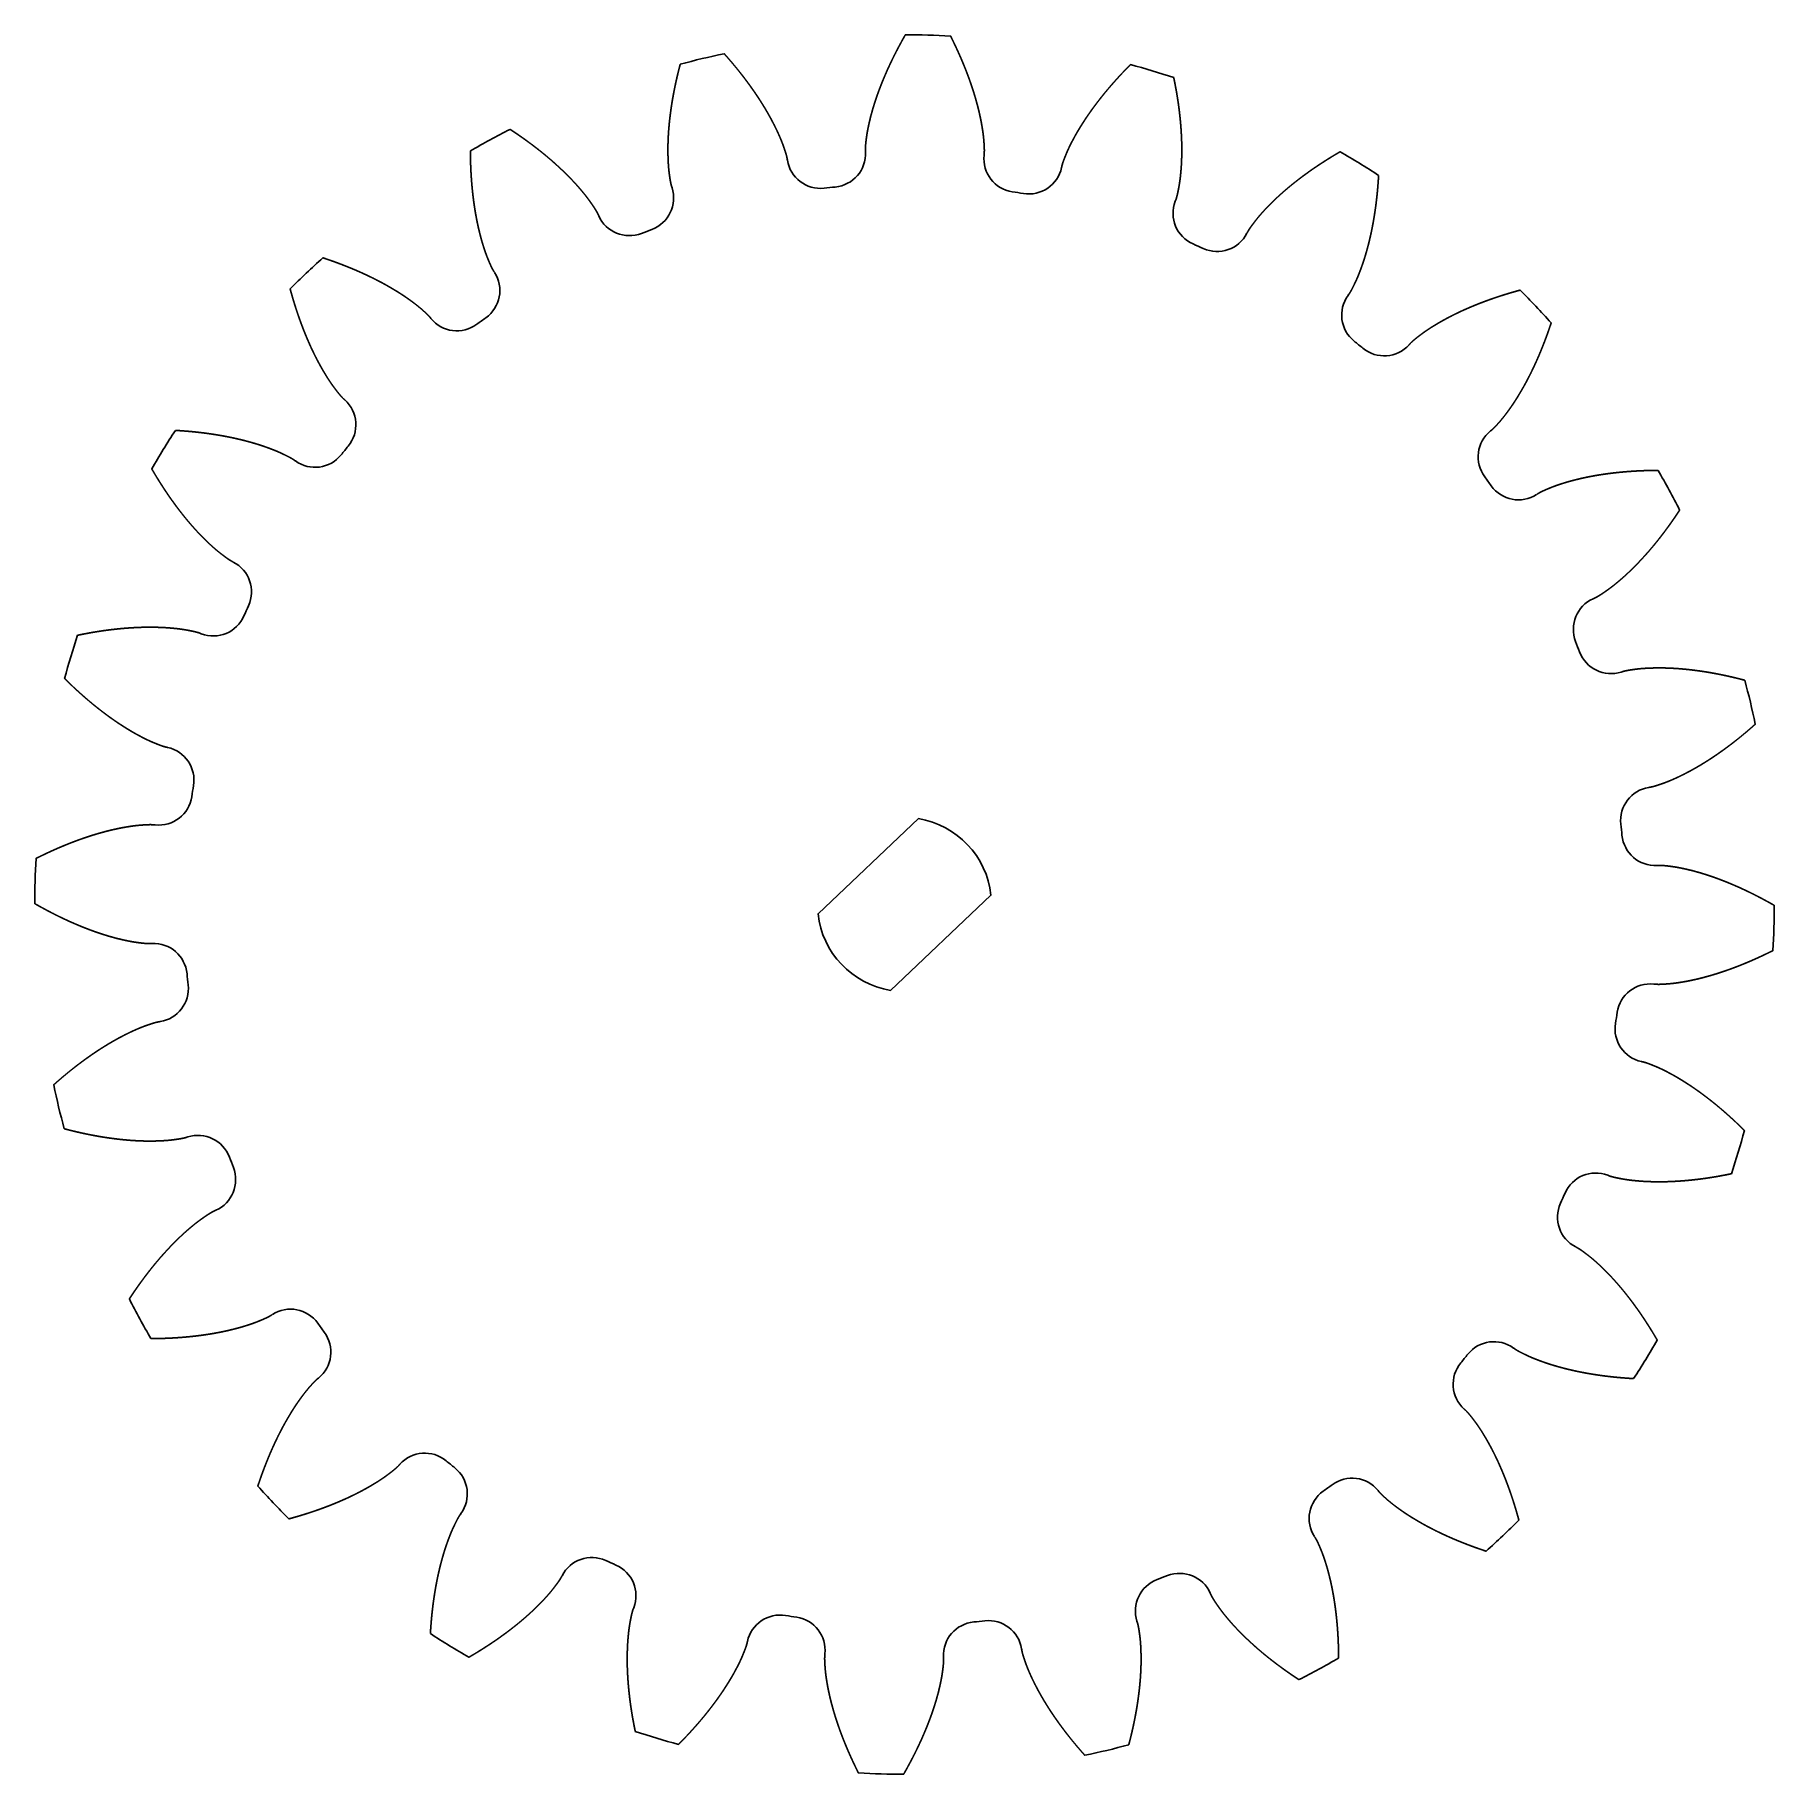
# Model space of a CAD drawing. Header units: millimetres. Extents: x -26 to 26, y -33.7 to 18.3.
import ezdxf

# ---------------------------------------------------------------- set-up
doc = ezdxf.new("R2010")
doc.units = ezdxf.units.MM
doc.layers.get('0').update_dxf_attribs({"linetype": 'CONTINUOUS'})

msp = doc.modelspace()

# ---------------------------------------------------------------- linework, layer by layer
for p, q in [((-3.5, 14.578), (-3.505, 14.604)), ((-1.168, 14.847), (-1.167, 14.821)), ((2.378, 14.725), (2.381, 14.752)), ((4.701, 14.382), (4.695, 14.356)), ((-6.957, 13.778), (-6.949, 13.753)), ((8.095, 13.347), (8.104, 13.371)), ((-9.141, 12.913), (-9.151, 12.937)), ((10.25, 12.414), (10.238, 12.39)), ((-12.273, 11.246), (-12.258, 11.224)), ((13.26, 10.535), (13.275, 10.557)), ((-14.158, 9.846), (-14.174, 9.867)), ((15.1, 9.077), (15.082, 9.057)), ((-16.752, 7.425), (-16.732, 7.407)), ((17.521, 6.483), (17.542, 6.499)), ((-18.21, 5.585), (-18.232, 5.6)), ((18.921, 4.598), (18.899, 4.583)), ((-20.089, 2.575), (-20.065, 2.563)), ((20.588, 1.466), (20.612, 1.476)), ((-21.022, 0.42), (-21.046, 0.429)), ((21.453, -0.718), (21.428, -0.726)), ((-22.057, -2.974), (-22.031, -2.98)), ((22.253, -4.174), (22.279, -4.17)), ((-22.4, -5.297), (-22.427, -5.294)), ((22.522, -6.507), (22.496, -6.508)), ((-22.522, -8.843), (-22.496, -8.842)), ((22.4, -10.053), (22.427, -10.056)), ((-22.253, -11.175), (-22.279, -11.18)), ((22.057, -12.376), (22.031, -12.37)), ((-21.453, -14.632), (-21.428, -14.624)), ((21.022, -15.77), (21.046, -15.779)), ((-20.588, -16.816), (-20.612, -16.826)), ((20.089, -17.925), (20.065, -17.913)), ((-18.921, -19.948), (-18.899, -19.933)), ((18.21, -20.935), (18.232, -20.95)), ((-17.521, -21.833), (-17.542, -21.849)), ((16.752, -22.775), (16.732, -22.757)), ((-15.1, -24.427), (-15.082, -24.407)), ((14.158, -25.196), (14.174, -25.217)), ((-13.26, -25.885), (-13.275, -25.907)), ((12.273, -26.596), (12.258, -26.574)), ((-10.25, -27.764), (-10.238, -27.74)), ((9.141, -28.263), (9.151, -28.287)), ((-8.095, -28.697), (-8.104, -28.721)), ((6.957, -29.128), (6.949, -29.103)), ((-4.701, -29.732), (-4.695, -29.706)), ((-2.378, -30.075), (-2.381, -30.102)), ((3.5, -29.928), (3.505, -29.954)), ((1.168, -30.197), (1.167, -30.171))]:
    msp.add_line(p, q)
msp.add_lwpolyline([(-0.418, -10.241), (2.585, -7.396, 0.337356), (0.418, -5.109), (-2.585, -7.954, 0.337356)], format="xyb", close=True)
for centre, radius, start, end in [((0, -7.675), 26, 86.967, 89.9416), ((0, -7.675), 26, 101.967, 104.9416), ((0, -7.675), 26, 71.967, 74.9416), ((0, -7.675), 26, 116.967, 119.9416), ((-2.513, 14.734), 1, 188.9842, 276.398), ((-2.165, 14.77), 1, -84.4895, 2.9243), ((3.373, 14.621), 1, 173.9842, 261.398), ((0, -7.675), 26, 56.967, 59.9416), ((3.718, 14.566), 1, 260.5105, 347.9243), ((-7.901, 13.445), 1, -69.4895, 17.9243), ((0, -7.675), 21.549, 95.5105, 96.398), ((0, -7.675), 21.549, 80.5105, 81.398), ((9.028, 12.988), 1, 158.9842, 246.398), ((-8.227, 13.32), 1, 203.9842, 291.398), ((0, -7.675), 21.549, 110.5105, 111.398), ((0, -7.675), 21.549, 65.5105, 66.398), ((9.347, 12.846), 1, 245.5105, 332.9243), ((0, -7.675), 26, 131.967, 134.9416), ((-13.098, 10.68), 1, -54.4895, 32.9243), ((14.069, 9.947), 1, 143.9842, 231.398), ((0, -7.675), 26, 41.967, 44.9416), ((-13.381, 10.475), 1, 218.9842, 306.398), ((0, -7.675), 21.549, 125.5105, 126.398), ((0, -7.675), 21.549, 50.5105, 51.398), ((14.34, 9.727), 1, 230.5105, 317.9243), ((-17.402, 6.665), 1, -39.4895, 47.9243), ((0, -7.675), 26, 146.967, 149.9416), ((18.15, 5.706), 1, 128.9842, 216.398), ((-17.622, 6.394), 1, 233.9842, 321.398), ((0, -7.675), 21.549, 140.5105, 141.398), ((0, -7.675), 26, 26.967, 29.9416), ((0, -7.675), 21.549, 35.5105, 36.398), ((18.355, 5.423), 1, 215.5105, 302.9243), ((-20.521, 1.672), 1, -24.4895, 62.9243), ((0, -7.675), 21.549, 155.5105, 156.398), ((20.995, 0.552), 1, 113.9842, 201.398), ((-20.663, 1.353), 1, 248.9842, 336.398), ((0, -7.675), 26, 161.967, 164.9416), ((0, -7.675), 21.549, 20.5105, 21.398), ((21.12, 0.226), 1, 200.5105, 287.9243), ((0, -7.675), 26, 11.967, 14.9416), ((-22.241, -3.957), 1, -9.4895, 77.9243), ((0, -7.675), 21.549, 170.5105, 171.398), ((-22.296, -4.302), 1, 263.9842, 351.398), ((22.409, -5.162), 1, 98.9842, 186.398), ((0, -7.675), 21.549, 5.5105, 6.398), ((22.445, -5.51), 1, 185.5105, 272.9243), ((0, -7.675), 26, 176.967, 179.9416), ((0, -7.675), 26, 356.967, 359.9416), ((-22.445, -9.84), 1, 5.5105, 92.9243), ((0, -7.675), 21.549, 185.5105, 186.398), ((-22.409, -10.188), 1, -81.0158, 6.398), ((22.296, -11.048), 1, 83.9842, 171.398), ((0, -7.675), 21.549, 350.5105, 351.398), ((22.241, -11.393), 1, 170.5105, 257.9243), ((0, -7.675), 26, 191.967, 194.9416), ((0, -7.675), 26, 341.967, 344.9416), ((-21.12, -15.576), 1, 20.5105, 107.9243), ((-20.995, -15.902), 1, -66.0158, 21.398), ((0, -7.675), 21.549, 200.5105, 201.398), ((20.663, -16.703), 1, 68.9842, 156.398), ((20.521, -17.022), 1, 155.5105, 242.9243), ((0, -7.675), 21.549, 335.5105, 336.398), ((0, -7.675), 26, 206.967, 209.9416), ((-18.355, -20.773), 1, 35.5105, 122.9243), ((0, -7.675), 21.549, 215.5105, 216.398), ((-18.15, -21.055), 1, -51.0158, 36.398), ((17.622, -21.744), 1, 53.9842, 141.398), ((0, -7.675), 26, 326.967, 329.9416), ((0, -7.675), 21.549, 320.5105, 321.398), ((17.402, -22.015), 1, 140.5105, 227.9243), ((-14.34, -25.077), 1, 50.5105, 137.9243), ((0, -7.675), 21.549, 230.5105, 231.398), ((-14.069, -25.297), 1, -36.0158, 51.398), ((13.381, -25.825), 1, 38.9842, 126.398), ((0, -7.675), 26, 221.967, 224.9416), ((13.098, -26.03), 1, 125.5105, 212.9243), ((0, -7.675), 21.549, 305.5105, 306.398), ((0, -7.675), 26, 311.967, 314.9416), ((-9.347, -28.196), 1, 65.5105, 152.9243), ((0, -7.675), 21.549, 245.5105, 246.398), ((-9.028, -28.338), 1, -21.0158, 66.398), ((7.901, -28.795), 1, 110.5105, 197.9243), ((0, -7.675), 21.549, 290.5105, 291.398), ((8.227, -28.67), 1, 23.9842, 111.398), ((-3.718, -29.916), 1, 80.5105, 167.9243), ((0, -7.675), 21.549, 260.5105, 261.398), ((-3.373, -29.971), 1, -6.0158, 81.398), ((0, -7.675), 21.549, 275.5105, 276.398), ((2.513, -30.084), 1, 8.9842, 96.398), ((0, -7.675), 26, 236.967, 239.9416), ((2.165, -30.12), 1, 95.5105, 182.9243), ((0, -7.675), 26, 296.967, 299.9416), ((0, -7.675), 26, 251.967, 254.9416), ((0, -7.675), 26, 281.967, 284.9416), ((0, -7.675), 26, 266.967, 269.9416)]:
    msp.add_arc(centre, radius, start, end)
for points in [[(-1.168, 14.847), (-1.169, 14.857), (-1.169, 14.878), (-1.17, 14.908), (-1.169, 14.948), (-1.166, 14.999), (-1.161, 15.049), (-1.156, 15.1), (-1.15, 15.15), (-1.144, 15.201), (-1.137, 15.251), (-1.13, 15.302), (-1.123, 15.352), (-1.115, 15.403), (-1.106, 15.453), (-1.096, 15.504), (-1.086, 15.554), (-1.075, 15.605), (-1.064, 15.655), (-1.053, 15.706), (-1.041, 15.756), (-1.029, 15.806), (-1.017, 15.857), (-1.004, 15.907), (-0.99, 15.957), (-0.976, 16.007), (-0.962, 16.058), (-0.948, 16.108), (-0.933, 16.158), (-0.917, 16.208), (-0.902, 16.258), (-0.886, 16.308), (-0.87, 16.358), (-0.853, 16.408), (-0.836, 16.458), (-0.819, 16.508), (-0.801, 16.558), (-0.783, 16.608), (-0.765, 16.658), (-0.746, 16.708), (-0.727, 16.757), (-0.708, 16.807), (-0.688, 16.857), (-0.669, 16.906), (-0.648, 16.956), (-0.628, 17.005), (-0.607, 17.055), (-0.586, 17.104), (-0.565, 17.154), (-0.543, 17.203), (-0.522, 17.252), (-0.499, 17.302), (-0.477, 17.351), (-0.454, 17.4), (-0.431, 17.449), (-0.408, 17.498), (-0.385, 17.547), (-0.361, 17.596), (-0.337, 17.645), (-0.313, 17.694), (-0.288, 17.743), (-0.263, 17.792), (-0.238, 17.841), (-0.213, 17.889), (-0.187, 17.938), (-0.161, 17.987), (-0.135, 18.035), (-0.109, 18.084), (-0.082, 18.132), (-0.056, 18.18), (-0.028, 18.229), (-0.007, 18.267), (0.01, 18.296), (0.021, 18.315), (0.026, 18.325)], [(2.381, 14.752), (2.382, 14.762), (2.384, 14.782), (2.386, 14.812), (2.387, 14.852), (2.387, 14.903), (2.385, 14.954), (2.382, 15.004), (2.379, 15.055), (2.376, 15.106), (2.372, 15.157), (2.368, 15.208), (2.363, 15.258), (2.358, 15.309), (2.351, 15.36), (2.345, 15.411), (2.337, 15.462), (2.329, 15.513), (2.321, 15.564), (2.312, 15.615), (2.303, 15.666), (2.294, 15.717), (2.284, 15.768), (2.274, 15.818), (2.263, 15.869), (2.252, 15.92), (2.241, 15.971), (2.229, 16.022), (2.217, 16.073), (2.204, 16.124), (2.191, 16.175), (2.178, 16.226), (2.164, 16.276), (2.15, 16.327), (2.136, 16.378), (2.122, 16.429), (2.107, 16.48), (2.091, 16.53), (2.076, 16.581), (2.06, 16.632), (2.044, 16.683), (2.027, 16.733), (2.01, 16.784), (1.993, 16.834), (1.976, 16.885), (1.958, 16.936), (1.94, 16.986), (1.922, 17.037), (1.903, 17.087), (1.884, 17.138), (1.865, 17.188), (1.846, 17.238), (1.826, 17.289), (1.806, 17.339), (1.786, 17.39), (1.765, 17.44), (1.744, 17.49), (1.723, 17.54), (1.702, 17.59), (1.68, 17.641), (1.658, 17.691), (1.636, 17.741), (1.614, 17.791), (1.591, 17.841), (1.568, 17.891), (1.545, 17.94), (1.522, 17.99), (1.498, 18.04), (1.474, 18.09), (1.45, 18.14), (1.425, 18.189), (1.406, 18.229), (1.391, 18.259), (1.381, 18.279), (1.376, 18.289)], [(-3.505, 14.604), (-3.506, 14.614), (-3.51, 14.634), (-3.515, 14.663), (-3.525, 14.703), (-3.538, 14.751), (-3.553, 14.8), (-3.569, 14.848), (-3.585, 14.896), (-3.601, 14.945), (-3.618, 14.993), (-3.635, 15.041), (-3.653, 15.089), (-3.672, 15.136), (-3.691, 15.184), (-3.71, 15.231), (-3.731, 15.278), (-3.752, 15.326), (-3.773, 15.373), (-3.794, 15.42), (-3.816, 15.467), (-3.838, 15.513), (-3.861, 15.56), (-3.884, 15.606), (-3.908, 15.653), (-3.931, 15.699), (-3.956, 15.745), (-3.98, 15.791), (-4.005, 15.837), (-4.031, 15.883), (-4.056, 15.929), (-4.082, 15.975), (-4.108, 16.02), (-4.135, 16.066), (-4.162, 16.111), (-4.189, 16.157), (-4.217, 16.202), (-4.245, 16.247), (-4.273, 16.292), (-4.301, 16.337), (-4.33, 16.382), (-4.359, 16.426), (-4.389, 16.471), (-4.418, 16.515), (-4.448, 16.56), (-4.478, 16.604), (-4.509, 16.648), (-4.54, 16.692), (-4.571, 16.736), (-4.602, 16.78), (-4.633, 16.824), (-4.665, 16.867), (-4.697, 16.911), (-4.73, 16.954), (-4.762, 16.998), (-4.795, 17.041), (-4.828, 17.084), (-4.862, 17.127), (-4.895, 17.17), (-4.929, 17.213), (-4.963, 17.256), (-4.998, 17.298), (-5.032, 17.341), (-5.067, 17.383), (-5.102, 17.425), (-5.137, 17.468), (-5.173, 17.51), (-5.209, 17.552), (-5.245, 17.594), (-5.281, 17.635), (-5.317, 17.677), (-5.347, 17.71), (-5.369, 17.735), (-5.384, 17.752), (-5.391, 17.76)], [(-6.957, 13.778), (-6.961, 13.787), (-6.967, 13.807), (-6.975, 13.836), (-6.984, 13.875), (-6.994, 13.924), (-7.003, 13.974), (-7.011, 14.025), (-7.019, 14.075), (-7.026, 14.125), (-7.032, 14.176), (-7.039, 14.226), (-7.045, 14.277), (-7.05, 14.328), (-7.054, 14.379), (-7.058, 14.43), (-7.061, 14.482), (-7.064, 14.533), (-7.066, 14.585), (-7.068, 14.636), (-7.07, 14.688), (-7.071, 14.74), (-7.072, 14.792), (-7.073, 14.844), (-7.073, 14.896), (-7.073, 14.948), (-7.072, 15), (-7.071, 15.052), (-7.069, 15.104), (-7.068, 15.157), (-7.065, 15.209), (-7.063, 15.262), (-7.06, 15.314), (-7.057, 15.367), (-7.054, 15.42), (-7.05, 15.472), (-7.046, 15.525), (-7.041, 15.578), (-7.036, 15.631), (-7.031, 15.684), (-7.026, 15.737), (-7.02, 15.79), (-7.014, 15.843), (-7.008, 15.896), (-7.001, 15.949), (-6.994, 16.002), (-6.987, 16.055), (-6.98, 16.108), (-6.972, 16.162), (-6.964, 16.215), (-6.956, 16.268), (-6.947, 16.321), (-6.938, 16.375), (-6.929, 16.428), (-6.919, 16.482), (-6.91, 16.535), (-6.9, 16.588), (-6.889, 16.642), (-6.879, 16.695), (-6.868, 16.749), (-6.857, 16.802), (-6.846, 16.856), (-6.834, 16.91), (-6.822, 16.963), (-6.81, 17.017), (-6.798, 17.07), (-6.785, 17.124), (-6.772, 17.178), (-6.759, 17.231), (-6.745, 17.285), (-6.732, 17.339), (-6.721, 17.382), (-6.712, 17.414), (-6.707, 17.435), (-6.704, 17.446)], [(4.701, 14.382), (4.703, 14.392), (4.708, 14.412), (4.715, 14.441), (4.726, 14.48), (4.742, 14.528), (4.76, 14.576), (4.778, 14.623), (4.797, 14.67), (4.816, 14.717), (4.835, 14.765), (4.855, 14.812), (4.875, 14.858), (4.896, 14.905), (4.918, 14.951), (4.94, 14.998), (4.963, 15.044), (4.986, 15.09), (5.01, 15.136), (5.034, 15.181), (5.059, 15.227), (5.083, 15.273), (5.108, 15.318), (5.134, 15.363), (5.16, 15.408), (5.186, 15.453), (5.213, 15.498), (5.24, 15.543), (5.268, 15.587), (5.295, 15.632), (5.323, 15.676), (5.352, 15.72), (5.38, 15.764), (5.409, 15.808), (5.439, 15.852), (5.468, 15.896), (5.498, 15.94), (5.529, 15.983), (5.559, 16.027), (5.59, 16.07), (5.621, 16.113), (5.653, 16.156), (5.684, 16.199), (5.716, 16.242), (5.749, 16.284), (5.781, 16.327), (5.814, 16.369), (5.847, 16.412), (5.88, 16.454), (5.914, 16.496), (5.948, 16.538), (5.982, 16.58), (6.016, 16.622), (6.051, 16.663), (6.086, 16.705), (6.121, 16.746), (6.156, 16.788), (6.192, 16.829), (6.228, 16.87), (6.264, 16.911), (6.3, 16.952), (6.337, 16.992), (6.374, 17.033), (6.411, 17.073), (6.448, 17.114), (6.486, 17.154), (6.524, 17.194), (6.562, 17.234), (6.6, 17.274), (6.638, 17.314), (6.677, 17.353), (6.708, 17.385), (6.731, 17.409), (6.747, 17.424), (6.755, 17.432)], [(8.104, 13.371), (8.108, 13.381), (8.115, 13.4), (8.125, 13.428), (8.136, 13.467), (8.149, 13.516), (8.161, 13.565), (8.171, 13.615), (8.181, 13.665), (8.191, 13.715), (8.201, 13.765), (8.21, 13.815), (8.218, 13.865), (8.226, 13.916), (8.233, 13.967), (8.24, 14.018), (8.246, 14.069), (8.251, 14.12), (8.257, 14.171), (8.261, 14.223), (8.266, 14.274), (8.27, 14.326), (8.274, 14.378), (8.277, 14.429), (8.28, 14.481), (8.282, 14.533), (8.284, 14.586), (8.286, 14.638), (8.288, 14.69), (8.289, 14.742), (8.289, 14.795), (8.29, 14.847), (8.29, 14.9), (8.289, 14.953), (8.289, 15.006), (8.288, 15.058), (8.287, 15.111), (8.285, 15.164), (8.283, 15.217), (8.281, 15.27), (8.278, 15.324), (8.275, 15.377), (8.272, 15.43), (8.269, 15.483), (8.265, 15.537), (8.261, 15.59), (8.257, 15.644), (8.252, 15.697), (8.247, 15.751), (8.242, 15.804), (8.237, 15.858), (8.231, 15.912), (8.225, 15.966), (8.219, 16.019), (8.212, 16.073), (8.205, 16.127), (8.198, 16.181), (8.191, 16.235), (8.183, 16.289), (8.175, 16.343), (8.167, 16.397), (8.159, 16.451), (8.15, 16.505), (8.141, 16.559), (8.132, 16.614), (8.122, 16.668), (8.112, 16.722), (8.102, 16.776), (8.092, 16.831), (8.082, 16.885), (8.071, 16.939), (8.062, 16.983), (8.055, 17.015), (8.051, 17.037), (8.049, 17.048)], [(-9.151, 12.937), (-9.155, 12.947), (-9.164, 12.965), (-9.177, 12.992), (-9.196, 13.028), (-9.222, 13.072), (-9.249, 13.115), (-9.276, 13.157), (-9.304, 13.2), (-9.333, 13.242), (-9.362, 13.284), (-9.391, 13.326), (-9.42, 13.367), (-9.45, 13.409), (-9.481, 13.45), (-9.513, 13.49), (-9.544, 13.531), (-9.577, 13.571), (-9.609, 13.611), (-9.642, 13.651), (-9.676, 13.69), (-9.709, 13.73), (-9.743, 13.769), (-9.777, 13.808), (-9.812, 13.847), (-9.847, 13.885), (-9.883, 13.924), (-9.918, 13.962), (-9.954, 14), (-9.991, 14.037), (-10.027, 14.075), (-10.064, 14.112), (-10.101, 14.15), (-10.139, 14.187), (-10.177, 14.224), (-10.215, 14.26), (-10.253, 14.297), (-10.292, 14.333), (-10.33, 14.369), (-10.37, 14.405), (-10.409, 14.441), (-10.449, 14.477), (-10.488, 14.512), (-10.529, 14.547), (-10.569, 14.583), (-10.61, 14.617), (-10.65, 14.652), (-10.692, 14.687), (-10.733, 14.721), (-10.774, 14.756), (-10.816, 14.79), (-10.858, 14.824), (-10.901, 14.857), (-10.943, 14.891), (-10.986, 14.924), (-11.029, 14.958), (-11.072, 14.991), (-11.115, 15.024), (-11.159, 15.056), (-11.203, 15.089), (-11.247, 15.121), (-11.291, 15.154), (-11.335, 15.186), (-11.38, 15.218), (-11.425, 15.25), (-11.47, 15.281), (-11.515, 15.313), (-11.56, 15.344), (-11.606, 15.375), (-11.652, 15.406), (-11.698, 15.437), (-11.735, 15.461), (-11.763, 15.48), (-11.781, 15.492), (-11.79, 15.498)], [(-12.273, 11.246), (-12.278, 11.254), (-12.289, 11.272), (-12.304, 11.298), (-12.324, 11.333), (-12.347, 11.378), (-12.368, 11.424), (-12.388, 11.471), (-12.409, 11.517), (-12.429, 11.564), (-12.448, 11.611), (-12.467, 11.658), (-12.486, 11.706), (-12.504, 11.754), (-12.522, 11.802), (-12.539, 11.85), (-12.555, 11.899), (-12.571, 11.948), (-12.587, 11.997), (-12.602, 12.047), (-12.617, 12.096), (-12.632, 12.146), (-12.646, 12.196), (-12.66, 12.246), (-12.674, 12.296), (-12.687, 12.346), (-12.7, 12.397), (-12.712, 12.448), (-12.724, 12.499), (-12.736, 12.55), (-12.748, 12.601), (-12.759, 12.652), (-12.77, 12.704), (-12.78, 12.755), (-12.791, 12.807), (-12.8, 12.859), (-12.81, 12.911), (-12.82, 12.963), (-12.829, 13.015), (-12.837, 13.068), (-12.846, 13.12), (-12.854, 13.173), (-12.862, 13.226), (-12.87, 13.279), (-12.877, 13.332), (-12.884, 13.385), (-12.891, 13.438), (-12.897, 13.491), (-12.904, 13.545), (-12.91, 13.598), (-12.915, 13.652), (-12.921, 13.706), (-12.926, 13.76), (-12.931, 13.814), (-12.936, 13.868), (-12.94, 13.922), (-12.944, 13.976), (-12.948, 14.03), (-12.952, 14.085), (-12.955, 14.139), (-12.959, 14.194), (-12.961, 14.248), (-12.964, 14.303), (-12.966, 14.358), (-12.969, 14.413), (-12.971, 14.468), (-12.972, 14.523), (-12.974, 14.578), (-12.975, 14.633), (-12.976, 14.689), (-12.976, 14.744), (-12.977, 14.788), (-12.977, 14.822), (-12.977, 14.844), (-12.977, 14.855)], [(10.25, 12.414), (10.254, 12.423), (10.264, 12.441), (10.278, 12.467), (10.299, 12.502), (10.327, 12.544), (10.356, 12.585), (10.386, 12.627), (10.417, 12.667), (10.447, 12.708), (10.478, 12.749), (10.51, 12.789), (10.541, 12.829), (10.574, 12.868), (10.607, 12.908), (10.64, 12.947), (10.674, 12.985), (10.709, 13.024), (10.743, 13.062), (10.778, 13.1), (10.814, 13.137), (10.849, 13.175), (10.885, 13.212), (10.922, 13.249), (10.959, 13.286), (10.996, 13.323), (11.033, 13.359), (11.071, 13.395), (11.109, 13.431), (11.147, 13.467), (11.186, 13.503), (11.224, 13.538), (11.264, 13.573), (11.303, 13.608), (11.343, 13.643), (11.383, 13.678), (11.423, 13.712), (11.463, 13.746), (11.504, 13.78), (11.545, 13.814), (11.586, 13.848), (11.628, 13.881), (11.67, 13.914), (11.712, 13.947), (11.754, 13.98), (11.796, 14.013), (11.839, 14.045), (11.882, 14.078), (11.925, 14.11), (11.968, 14.142), (12.012, 14.174), (12.056, 14.205), (12.1, 14.237), (12.144, 14.268), (12.189, 14.299), (12.233, 14.33), (12.278, 14.361), (12.323, 14.391), (12.368, 14.422), (12.414, 14.452), (12.46, 14.482), (12.506, 14.512), (12.552, 14.541), (12.598, 14.571), (12.644, 14.6), (12.691, 14.629), (12.738, 14.658), (12.785, 14.687), (12.832, 14.716), (12.88, 14.744), (12.927, 14.772), (12.965, 14.795), (12.994, 14.812), (13.013, 14.823), (13.023, 14.828)], [(13.275, 10.557), (13.281, 10.565), (13.293, 10.581), (13.31, 10.606), (13.331, 10.641), (13.356, 10.685), (13.38, 10.729), (13.403, 10.775), (13.426, 10.82), (13.448, 10.866), (13.47, 10.912), (13.492, 10.958), (13.513, 11.004), (13.534, 11.051), (13.554, 11.098), (13.573, 11.146), (13.592, 11.194), (13.611, 11.242), (13.629, 11.29), (13.647, 11.338), (13.665, 11.387), (13.682, 11.436), (13.699, 11.485), (13.716, 11.534), (13.732, 11.583), (13.748, 11.633), (13.764, 11.683), (13.779, 11.733), (13.794, 11.783), (13.808, 11.833), (13.822, 11.884), (13.836, 11.935), (13.85, 11.985), (13.863, 12.036), (13.876, 12.087), (13.889, 12.139), (13.902, 12.19), (13.914, 12.242), (13.926, 12.294), (13.937, 12.345), (13.949, 12.397), (13.96, 12.45), (13.97, 12.502), (13.981, 12.554), (13.991, 12.607), (14.001, 12.659), (14.011, 12.712), (14.02, 12.765), (14.029, 12.818), (14.038, 12.871), (14.047, 12.924), (14.055, 12.978), (14.063, 13.031), (14.071, 13.085), (14.079, 13.139), (14.086, 13.192), (14.093, 13.246), (14.1, 13.3), (14.107, 13.355), (14.113, 13.409), (14.119, 13.463), (14.125, 13.517), (14.13, 13.572), (14.136, 13.627), (14.141, 13.681), (14.146, 13.736), (14.15, 13.791), (14.155, 13.846), (14.159, 13.901), (14.163, 13.956), (14.167, 14.011), (14.169, 14.056), (14.171, 14.089), (14.173, 14.111), (14.173, 14.122)], [(-14.174, 9.867), (-14.181, 9.874), (-14.194, 9.89), (-14.214, 9.913), (-14.241, 9.942), (-14.277, 9.978), (-14.314, 10.012), (-14.352, 10.046), (-14.39, 10.08), (-14.428, 10.114), (-14.467, 10.147), (-14.506, 10.18), (-14.545, 10.212), (-14.585, 10.244), (-14.626, 10.276), (-14.666, 10.307), (-14.708, 10.338), (-14.749, 10.368), (-14.791, 10.399), (-14.833, 10.428), (-14.876, 10.458), (-14.918, 10.487), (-14.961, 10.517), (-15.004, 10.545), (-15.048, 10.574), (-15.092, 10.602), (-15.136, 10.63), (-15.18, 10.657), (-15.225, 10.685), (-15.27, 10.712), (-15.315, 10.739), (-15.36, 10.765), (-15.406, 10.792), (-15.452, 10.818), (-15.498, 10.844), (-15.544, 10.869), (-15.59, 10.895), (-15.637, 10.92), (-15.684, 10.944), (-15.731, 10.969), (-15.778, 10.993), (-15.826, 11.018), (-15.873, 11.042), (-15.921, 11.065), (-15.969, 11.089), (-16.018, 11.112), (-16.066, 11.135), (-16.115, 11.158), (-16.164, 11.18), (-16.213, 11.203), (-16.262, 11.225), (-16.311, 11.247), (-16.361, 11.268), (-16.411, 11.29), (-16.461, 11.311), (-16.511, 11.332), (-16.561, 11.353), (-16.611, 11.373), (-16.662, 11.394), (-16.713, 11.414), (-16.764, 11.434), (-16.815, 11.454), (-16.866, 11.473), (-16.917, 11.492), (-16.969, 11.512), (-17.02, 11.53), (-17.072, 11.549), (-17.124, 11.568), (-17.176, 11.586), (-17.229, 11.604), (-17.281, 11.622), (-17.323, 11.636), (-17.355, 11.646), (-17.376, 11.653), (-17.386, 11.657)], [(-16.752, 7.425), (-16.759, 7.432), (-16.774, 7.445), (-16.796, 7.466), (-16.824, 7.496), (-16.857, 7.533), (-16.89, 7.572), (-16.922, 7.612), (-16.953, 7.652), (-16.985, 7.692), (-17.016, 7.732), (-17.046, 7.773), (-17.077, 7.814), (-17.107, 7.855), (-17.136, 7.897), (-17.165, 7.94), (-17.193, 7.983), (-17.222, 8.026), (-17.25, 8.069), (-17.277, 8.113), (-17.304, 8.157), (-17.331, 8.201), (-17.358, 8.245), (-17.385, 8.29), (-17.411, 8.335), (-17.436, 8.381), (-17.462, 8.426), (-17.487, 8.472), (-17.512, 8.518), (-17.537, 8.564), (-17.561, 8.611), (-17.585, 8.657), (-17.609, 8.704), (-17.633, 8.751), (-17.656, 8.799), (-17.679, 8.846), (-17.702, 8.894), (-17.724, 8.942), (-17.747, 8.99), (-17.769, 9.039), (-17.79, 9.087), (-17.812, 9.136), (-17.833, 9.185), (-17.854, 9.234), (-17.875, 9.283), (-17.896, 9.333), (-17.916, 9.382), (-17.936, 9.432), (-17.956, 9.482), (-17.976, 9.532), (-17.995, 9.583), (-18.014, 9.633), (-18.033, 9.684), (-18.052, 9.735), (-18.071, 9.786), (-18.089, 9.837), (-18.107, 9.888), (-18.125, 9.939), (-18.142, 9.991), (-18.16, 10.043), (-18.177, 10.095), (-18.194, 10.147), (-18.211, 10.199), (-18.227, 10.251), (-18.243, 10.304), (-18.26, 10.356), (-18.275, 10.409), (-18.291, 10.462), (-18.306, 10.515), (-18.322, 10.568), (-18.337, 10.621), (-18.349, 10.664), (-18.357, 10.696), (-18.363, 10.718), (-18.366, 10.729)], [(15.1, 9.077), (15.107, 9.084), (15.12, 9.099), (15.141, 9.121), (15.171, 9.149), (15.208, 9.182), (15.247, 9.215), (15.287, 9.247), (15.327, 9.278), (15.367, 9.31), (15.407, 9.341), (15.448, 9.371), (15.489, 9.402), (15.53, 9.432), (15.572, 9.461), (15.615, 9.49), (15.658, 9.518), (15.701, 9.547), (15.744, 9.575), (15.788, 9.602), (15.832, 9.629), (15.876, 9.656), (15.92, 9.683), (15.965, 9.71), (16.01, 9.736), (16.056, 9.761), (16.101, 9.787), (16.147, 9.812), (16.193, 9.837), (16.239, 9.862), (16.286, 9.886), (16.332, 9.91), (16.379, 9.934), (16.426, 9.958), (16.474, 9.981), (16.521, 10.004), (16.569, 10.027), (16.617, 10.049), (16.665, 10.072), (16.714, 10.094), (16.762, 10.115), (16.811, 10.137), (16.86, 10.158), (16.909, 10.179), (16.958, 10.2), (17.008, 10.221), (17.057, 10.241), (17.107, 10.261), (17.157, 10.281), (17.207, 10.301), (17.258, 10.32), (17.308, 10.339), (17.359, 10.358), (17.41, 10.377), (17.461, 10.396), (17.512, 10.414), (17.563, 10.432), (17.614, 10.45), (17.666, 10.467), (17.718, 10.485), (17.77, 10.502), (17.822, 10.519), (17.874, 10.536), (17.926, 10.552), (17.979, 10.568), (18.031, 10.585), (18.084, 10.6), (18.137, 10.616), (18.19, 10.631), (18.243, 10.647), (18.296, 10.662), (18.339, 10.674), (18.371, 10.682), (18.393, 10.688), (18.404, 10.691)], [(17.542, 6.499), (17.549, 6.506), (17.565, 6.519), (17.588, 6.539), (17.617, 6.566), (17.653, 6.602), (17.687, 6.639), (17.721, 6.677), (17.755, 6.715), (17.789, 6.753), (17.822, 6.792), (17.855, 6.831), (17.887, 6.87), (17.919, 6.91), (17.951, 6.951), (17.982, 6.991), (18.013, 7.033), (18.043, 7.074), (18.074, 7.116), (18.103, 7.158), (18.133, 7.201), (18.162, 7.243), (18.192, 7.286), (18.22, 7.329), (18.249, 7.373), (18.277, 7.417), (18.305, 7.461), (18.332, 7.505), (18.36, 7.55), (18.387, 7.595), (18.414, 7.64), (18.44, 7.685), (18.467, 7.731), (18.493, 7.777), (18.519, 7.823), (18.544, 7.869), (18.57, 7.915), (18.595, 7.962), (18.619, 8.009), (18.644, 8.056), (18.668, 8.103), (18.693, 8.151), (18.717, 8.198), (18.74, 8.246), (18.764, 8.294), (18.787, 8.343), (18.81, 8.391), (18.833, 8.44), (18.855, 8.489), (18.878, 8.538), (18.9, 8.587), (18.922, 8.636), (18.943, 8.686), (18.965, 8.736), (18.986, 8.786), (19.007, 8.836), (19.028, 8.886), (19.048, 8.936), (19.069, 8.987), (19.089, 9.038), (19.109, 9.089), (19.129, 9.14), (19.148, 9.191), (19.167, 9.242), (19.187, 9.294), (19.205, 9.345), (19.224, 9.397), (19.243, 9.449), (19.261, 9.501), (19.279, 9.554), (19.297, 9.606), (19.311, 9.648), (19.321, 9.68), (19.328, 9.701), (19.332, 9.711)], [(-18.232, 5.6), (-18.24, 5.606), (-18.256, 5.618), (-18.281, 5.635), (-18.316, 5.656), (-18.36, 5.681), (-18.404, 5.705), (-18.45, 5.728), (-18.495, 5.751), (-18.541, 5.773), (-18.587, 5.795), (-18.633, 5.817), (-18.679, 5.838), (-18.726, 5.859), (-18.773, 5.879), (-18.821, 5.898), (-18.869, 5.917), (-18.917, 5.936), (-18.965, 5.954), (-19.013, 5.972), (-19.062, 5.99), (-19.111, 6.007), (-19.16, 6.024), (-19.209, 6.041), (-19.258, 6.057), (-19.308, 6.073), (-19.358, 6.089), (-19.408, 6.104), (-19.458, 6.119), (-19.508, 6.133), (-19.559, 6.147), (-19.61, 6.161), (-19.66, 6.175), (-19.711, 6.188), (-19.762, 6.201), (-19.814, 6.214), (-19.865, 6.227), (-19.917, 6.239), (-19.969, 6.251), (-20.02, 6.262), (-20.072, 6.274), (-20.125, 6.285), (-20.177, 6.295), (-20.229, 6.306), (-20.282, 6.316), (-20.334, 6.326), (-20.387, 6.336), (-20.44, 6.345), (-20.493, 6.354), (-20.546, 6.363), (-20.599, 6.372), (-20.653, 6.38), (-20.706, 6.388), (-20.76, 6.396), (-20.814, 6.404), (-20.867, 6.411), (-20.921, 6.418), (-20.975, 6.425), (-21.03, 6.432), (-21.084, 6.438), (-21.138, 6.444), (-21.192, 6.45), (-21.247, 6.455), (-21.302, 6.461), (-21.356, 6.466), (-21.411, 6.471), (-21.466, 6.475), (-21.521, 6.48), (-21.576, 6.484), (-21.631, 6.488), (-21.686, 6.492), (-21.731, 6.494), (-21.764, 6.496), (-21.786, 6.498), (-21.797, 6.498)], [(-20.089, 2.575), (-20.098, 2.579), (-20.116, 2.589), (-20.142, 2.603), (-20.177, 2.624), (-20.219, 2.652), (-20.26, 2.681), (-20.302, 2.711), (-20.342, 2.742), (-20.383, 2.772), (-20.424, 2.803), (-20.464, 2.835), (-20.504, 2.866), (-20.543, 2.899), (-20.583, 2.932), (-20.622, 2.965), (-20.66, 2.999), (-20.699, 3.034), (-20.737, 3.068), (-20.775, 3.103), (-20.812, 3.139), (-20.85, 3.174), (-20.887, 3.21), (-20.924, 3.247), (-20.961, 3.284), (-20.998, 3.321), (-21.034, 3.358), (-21.07, 3.396), (-21.106, 3.434), (-21.142, 3.472), (-21.178, 3.511), (-21.213, 3.549), (-21.248, 3.589), (-21.283, 3.628), (-21.318, 3.668), (-21.353, 3.708), (-21.387, 3.748), (-21.421, 3.788), (-21.455, 3.829), (-21.489, 3.87), (-21.523, 3.911), (-21.556, 3.953), (-21.589, 3.995), (-21.622, 4.037), (-21.655, 4.079), (-21.688, 4.121), (-21.72, 4.164), (-21.753, 4.207), (-21.785, 4.25), (-21.817, 4.293), (-21.849, 4.337), (-21.88, 4.381), (-21.912, 4.425), (-21.943, 4.469), (-21.974, 4.514), (-22.005, 4.558), (-22.036, 4.603), (-22.066, 4.648), (-22.097, 4.693), (-22.127, 4.739), (-22.157, 4.785), (-22.187, 4.831), (-22.216, 4.877), (-22.246, 4.923), (-22.275, 4.969), (-22.304, 5.016), (-22.333, 5.063), (-22.362, 5.11), (-22.391, 5.157), (-22.419, 5.205), (-22.447, 5.252), (-22.47, 5.29), (-22.487, 5.319), (-22.498, 5.338), (-22.503, 5.348)], [(18.921, 4.598), (18.929, 4.603), (18.947, 4.614), (18.973, 4.629), (19.008, 4.649), (19.053, 4.672), (19.099, 4.693), (19.146, 4.713), (19.192, 4.734), (19.239, 4.754), (19.286, 4.773), (19.333, 4.792), (19.381, 4.811), (19.429, 4.829), (19.477, 4.847), (19.525, 4.864), (19.574, 4.88), (19.623, 4.896), (19.672, 4.912), (19.722, 4.927), (19.771, 4.942), (19.821, 4.957), (19.871, 4.971), (19.921, 4.985), (19.971, 4.999), (20.021, 5.012), (20.072, 5.025), (20.123, 5.037), (20.174, 5.049), (20.225, 5.061), (20.276, 5.073), (20.327, 5.084), (20.379, 5.095), (20.43, 5.105), (20.482, 5.116), (20.534, 5.125), (20.586, 5.135), (20.638, 5.145), (20.69, 5.154), (20.743, 5.162), (20.795, 5.171), (20.848, 5.179), (20.901, 5.187), (20.954, 5.195), (21.007, 5.202), (21.06, 5.209), (21.113, 5.216), (21.166, 5.222), (21.22, 5.229), (21.273, 5.235), (21.327, 5.24), (21.381, 5.246), (21.435, 5.251), (21.489, 5.256), (21.543, 5.261), (21.597, 5.265), (21.651, 5.269), (21.705, 5.273), (21.76, 5.277), (21.814, 5.28), (21.869, 5.284), (21.923, 5.286), (21.978, 5.289), (22.033, 5.291), (22.088, 5.294), (22.143, 5.296), (22.198, 5.297), (22.253, 5.299), (22.308, 5.3), (22.364, 5.301), (22.419, 5.301), (22.463, 5.302), (22.497, 5.302), (22.519, 5.302), (22.53, 5.302)], [(20.612, 1.476), (20.622, 1.48), (20.64, 1.489), (20.667, 1.502), (20.703, 1.521), (20.747, 1.547), (20.79, 1.574), (20.832, 1.601), (20.875, 1.629), (20.917, 1.658), (20.959, 1.687), (21.001, 1.716), (21.042, 1.745), (21.084, 1.775), (21.125, 1.806), (21.165, 1.838), (21.206, 1.869), (21.246, 1.902), (21.286, 1.934), (21.326, 1.967), (21.365, 2.001), (21.405, 2.034), (21.444, 2.068), (21.483, 2.102), (21.522, 2.137), (21.56, 2.172), (21.599, 2.208), (21.637, 2.243), (21.675, 2.279), (21.712, 2.316), (21.75, 2.352), (21.787, 2.389), (21.825, 2.426), (21.862, 2.464), (21.899, 2.502), (21.935, 2.54), (21.972, 2.578), (22.008, 2.617), (22.044, 2.655), (22.08, 2.695), (22.116, 2.734), (22.152, 2.774), (22.187, 2.813), (22.222, 2.854), (22.258, 2.894), (22.292, 2.935), (22.327, 2.975), (22.362, 3.017), (22.396, 3.058), (22.431, 3.099), (22.465, 3.141), (22.499, 3.183), (22.532, 3.226), (22.566, 3.268), (22.599, 3.311), (22.633, 3.354), (22.666, 3.397), (22.699, 3.44), (22.731, 3.484), (22.764, 3.528), (22.796, 3.572), (22.829, 3.616), (22.861, 3.66), (22.893, 3.705), (22.925, 3.75), (22.956, 3.795), (22.988, 3.84), (23.019, 3.885), (23.05, 3.931), (23.081, 3.977), (23.112, 4.023), (23.136, 4.06), (23.155, 4.088), (23.167, 4.106), (23.173, 4.115)], [(-21.046, 0.429), (-21.056, 0.433), (-21.075, 0.44), (-21.103, 0.45), (-21.142, 0.461), (-21.191, 0.474), (-21.24, 0.486), (-21.29, 0.496), (-21.34, 0.506), (-21.39, 0.516), (-21.44, 0.526), (-21.49, 0.535), (-21.54, 0.543), (-21.591, 0.551), (-21.642, 0.558), (-21.693, 0.565), (-21.744, 0.571), (-21.795, 0.576), (-21.846, 0.582), (-21.898, 0.586), (-21.949, 0.591), (-22.001, 0.595), (-22.053, 0.599), (-22.104, 0.602), (-22.156, 0.605), (-22.208, 0.607), (-22.261, 0.609), (-22.313, 0.611), (-22.365, 0.613), (-22.417, 0.614), (-22.47, 0.614), (-22.522, 0.615), (-22.575, 0.615), (-22.628, 0.614), (-22.681, 0.614), (-22.733, 0.613), (-22.786, 0.612), (-22.839, 0.61), (-22.892, 0.608), (-22.945, 0.606), (-22.999, 0.603), (-23.052, 0.6), (-23.105, 0.597), (-23.158, 0.594), (-23.212, 0.59), (-23.265, 0.586), (-23.319, 0.582), (-23.372, 0.577), (-23.426, 0.572), (-23.479, 0.567), (-23.533, 0.562), (-23.587, 0.556), (-23.641, 0.55), (-23.694, 0.544), (-23.748, 0.537), (-23.802, 0.53), (-23.856, 0.523), (-23.91, 0.516), (-23.964, 0.508), (-24.018, 0.5), (-24.072, 0.492), (-24.126, 0.484), (-24.18, 0.475), (-24.234, 0.466), (-24.289, 0.457), (-24.343, 0.447), (-24.397, 0.437), (-24.451, 0.427), (-24.506, 0.417), (-24.56, 0.407), (-24.614, 0.396), (-24.658, 0.387), (-24.69, 0.38), (-24.712, 0.376), (-24.723, 0.374)], [(-22.057, -2.974), (-22.067, -2.972), (-22.087, -2.967), (-22.116, -2.96), (-22.155, -2.949), (-22.203, -2.933), (-22.251, -2.915), (-22.298, -2.897), (-22.345, -2.878), (-22.392, -2.859), (-22.44, -2.84), (-22.487, -2.82), (-22.533, -2.8), (-22.58, -2.779), (-22.626, -2.757), (-22.673, -2.735), (-22.719, -2.712), (-22.765, -2.689), (-22.811, -2.665), (-22.856, -2.641), (-22.902, -2.616), (-22.948, -2.592), (-22.993, -2.567), (-23.038, -2.541), (-23.083, -2.515), (-23.128, -2.489), (-23.173, -2.462), (-23.218, -2.435), (-23.262, -2.407), (-23.307, -2.38), (-23.351, -2.352), (-23.395, -2.323), (-23.439, -2.295), (-23.483, -2.266), (-23.527, -2.236), (-23.571, -2.207), (-23.615, -2.177), (-23.658, -2.146), (-23.702, -2.116), (-23.745, -2.085), (-23.788, -2.054), (-23.831, -2.022), (-23.874, -1.991), (-23.917, -1.959), (-23.959, -1.926), (-24.002, -1.894), (-24.044, -1.861), (-24.087, -1.828), (-24.129, -1.795), (-24.171, -1.761), (-24.213, -1.727), (-24.255, -1.693), (-24.297, -1.659), (-24.338, -1.624), (-24.38, -1.589), (-24.421, -1.554), (-24.463, -1.519), (-24.504, -1.483), (-24.545, -1.447), (-24.586, -1.411), (-24.627, -1.375), (-24.667, -1.338), (-24.708, -1.301), (-24.748, -1.264), (-24.789, -1.227), (-24.829, -1.189), (-24.869, -1.151), (-24.909, -1.113), (-24.949, -1.075), (-24.989, -1.037), (-25.028, -0.998), (-25.06, -0.967), (-25.084, -0.944), (-25.099, -0.928), (-25.107, -0.92)], [(21.453, -0.718), (21.462, -0.714), (21.482, -0.708), (21.511, -0.7), (21.55, -0.691), (21.599, -0.681), (21.649, -0.672), (21.7, -0.664), (21.75, -0.656), (21.8, -0.649), (21.851, -0.643), (21.901, -0.636), (21.952, -0.63), (22.003, -0.625), (22.054, -0.621), (22.105, -0.617), (22.157, -0.614), (22.208, -0.611), (22.26, -0.609), (22.311, -0.607), (22.363, -0.605), (22.415, -0.604), (22.467, -0.603), (22.519, -0.602), (22.571, -0.602), (22.623, -0.602), (22.675, -0.603), (22.727, -0.604), (22.779, -0.606), (22.832, -0.607), (22.884, -0.61), (22.937, -0.612), (22.989, -0.615), (23.042, -0.618), (23.095, -0.621), (23.147, -0.625), (23.2, -0.629), (23.253, -0.634), (23.306, -0.639), (23.359, -0.644), (23.412, -0.649), (23.465, -0.655), (23.518, -0.661), (23.571, -0.667), (23.624, -0.674), (23.677, -0.681), (23.73, -0.688), (23.783, -0.695), (23.837, -0.703), (23.89, -0.711), (23.943, -0.719), (23.996, -0.728), (24.05, -0.737), (24.103, -0.746), (24.157, -0.756), (24.21, -0.765), (24.263, -0.775), (24.317, -0.786), (24.37, -0.796), (24.424, -0.807), (24.477, -0.818), (24.531, -0.829), (24.585, -0.841), (24.638, -0.853), (24.692, -0.865), (24.745, -0.877), (24.799, -0.89), (24.853, -0.903), (24.906, -0.916), (24.96, -0.93), (25.014, -0.943), (25.057, -0.954), (25.089, -0.963), (25.11, -0.968), (25.121, -0.971)], [(22.279, -4.17), (22.289, -4.169), (22.309, -4.165), (22.338, -4.16), (22.378, -4.15), (22.426, -4.137), (22.475, -4.122), (22.523, -4.106), (22.571, -4.09), (22.62, -4.074), (22.668, -4.057), (22.716, -4.04), (22.764, -4.022), (22.811, -4.003), (22.859, -3.984), (22.906, -3.965), (22.953, -3.944), (23.001, -3.923), (23.048, -3.902), (23.095, -3.881), (23.142, -3.859), (23.188, -3.837), (23.235, -3.814), (23.281, -3.791), (23.328, -3.767), (23.374, -3.744), (23.42, -3.719), (23.466, -3.695), (23.512, -3.67), (23.558, -3.644), (23.604, -3.619), (23.65, -3.593), (23.695, -3.567), (23.741, -3.54), (23.786, -3.513), (23.832, -3.486), (23.877, -3.458), (23.922, -3.43), (23.967, -3.402), (24.012, -3.374), (24.057, -3.345), (24.101, -3.316), (24.146, -3.286), (24.19, -3.257), (24.235, -3.227), (24.279, -3.197), (24.323, -3.166), (24.367, -3.135), (24.411, -3.104), (24.455, -3.073), (24.499, -3.042), (24.542, -3.01), (24.586, -2.978), (24.629, -2.945), (24.673, -2.913), (24.716, -2.88), (24.759, -2.847), (24.802, -2.813), (24.845, -2.78), (24.888, -2.746), (24.931, -2.712), (24.973, -2.677), (25.016, -2.643), (25.058, -2.608), (25.1, -2.573), (25.143, -2.538), (25.185, -2.502), (25.227, -2.466), (25.269, -2.43), (25.31, -2.394), (25.352, -2.358), (25.385, -2.328), (25.41, -2.306), (25.427, -2.291), (25.435, -2.284)], [(-22.427, -5.294), (-22.437, -5.293), (-22.457, -5.291), (-22.487, -5.289), (-22.527, -5.288), (-22.578, -5.288), (-22.629, -5.29), (-22.679, -5.293), (-22.73, -5.296), (-22.781, -5.299), (-22.832, -5.303), (-22.883, -5.307), (-22.933, -5.312), (-22.984, -5.317), (-23.035, -5.324), (-23.086, -5.33), (-23.137, -5.338), (-23.188, -5.346), (-23.239, -5.354), (-23.29, -5.363), (-23.341, -5.372), (-23.392, -5.381), (-23.443, -5.391), (-23.493, -5.401), (-23.544, -5.412), (-23.595, -5.423), (-23.646, -5.434), (-23.697, -5.446), (-23.748, -5.458), (-23.799, -5.471), (-23.85, -5.484), (-23.901, -5.497), (-23.951, -5.511), (-24.002, -5.525), (-24.053, -5.539), (-24.104, -5.553), (-24.155, -5.568), (-24.205, -5.584), (-24.256, -5.599), (-24.307, -5.615), (-24.358, -5.631), (-24.408, -5.648), (-24.459, -5.665), (-24.509, -5.682), (-24.56, -5.699), (-24.611, -5.717), (-24.661, -5.735), (-24.712, -5.753), (-24.762, -5.772), (-24.813, -5.791), (-24.863, -5.81), (-24.913, -5.829), (-24.964, -5.849), (-25.014, -5.869), (-25.065, -5.889), (-25.115, -5.91), (-25.165, -5.931), (-25.215, -5.952), (-25.265, -5.973), (-25.316, -5.995), (-25.366, -6.017), (-25.416, -6.039), (-25.466, -6.061), (-25.516, -6.084), (-25.566, -6.107), (-25.615, -6.13), (-25.665, -6.153), (-25.715, -6.177), (-25.765, -6.201), (-25.815, -6.225), (-25.864, -6.25), (-25.904, -6.269), (-25.934, -6.284), (-25.954, -6.294), (-25.964, -6.299)], [(22.522, -6.507), (22.532, -6.506), (22.553, -6.506), (22.583, -6.505), (22.623, -6.506), (22.674, -6.509), (22.724, -6.514), (22.775, -6.519), (22.825, -6.525), (22.876, -6.531), (22.926, -6.538), (22.977, -6.545), (23.027, -6.552), (23.078, -6.56), (23.128, -6.569), (23.179, -6.579), (23.229, -6.589), (23.28, -6.6), (23.33, -6.611), (23.381, -6.622), (23.431, -6.634), (23.481, -6.646), (23.532, -6.658), (23.582, -6.671), (23.632, -6.685), (23.682, -6.699), (23.733, -6.713), (23.783, -6.727), (23.833, -6.742), (23.883, -6.758), (23.933, -6.773), (23.983, -6.789), (24.033, -6.805), (24.083, -6.822), (24.133, -6.839), (24.183, -6.856), (24.233, -6.874), (24.283, -6.892), (24.333, -6.91), (24.383, -6.929), (24.432, -6.948), (24.482, -6.967), (24.532, -6.987), (24.581, -7.006), (24.631, -7.027), (24.68, -7.047), (24.73, -7.068), (24.779, -7.089), (24.829, -7.11), (24.878, -7.132), (24.927, -7.153), (24.977, -7.176), (25.026, -7.198), (25.075, -7.221), (25.124, -7.244), (25.173, -7.267), (25.222, -7.29), (25.271, -7.314), (25.32, -7.338), (25.369, -7.362), (25.418, -7.387), (25.467, -7.412), (25.516, -7.437), (25.564, -7.462), (25.613, -7.488), (25.662, -7.514), (25.71, -7.54), (25.759, -7.566), (25.807, -7.593), (25.855, -7.619), (25.904, -7.647), (25.942, -7.668), (25.971, -7.685), (25.99, -7.696), (26, -7.701)], [(-22.522, -8.843), (-22.532, -8.844), (-22.553, -8.844), (-22.583, -8.845), (-22.623, -8.844), (-22.674, -8.841), (-22.724, -8.836), (-22.775, -8.831), (-22.825, -8.825), (-22.876, -8.819), (-22.926, -8.812), (-22.977, -8.805), (-23.027, -8.798), (-23.078, -8.79), (-23.128, -8.781), (-23.179, -8.771), (-23.229, -8.761), (-23.28, -8.75), (-23.33, -8.739), (-23.381, -8.728), (-23.431, -8.716), (-23.481, -8.704), (-23.532, -8.692), (-23.582, -8.679), (-23.632, -8.665), (-23.682, -8.651), (-23.733, -8.637), (-23.783, -8.623), (-23.833, -8.608), (-23.883, -8.592), (-23.933, -8.577), (-23.983, -8.561), (-24.033, -8.545), (-24.083, -8.528), (-24.133, -8.511), (-24.183, -8.494), (-24.233, -8.476), (-24.283, -8.458), (-24.333, -8.44), (-24.383, -8.421), (-24.432, -8.402), (-24.482, -8.383), (-24.532, -8.363), (-24.581, -8.344), (-24.631, -8.323), (-24.68, -8.303), (-24.73, -8.282), (-24.779, -8.261), (-24.829, -8.24), (-24.878, -8.218), (-24.927, -8.197), (-24.977, -8.174), (-25.026, -8.152), (-25.075, -8.129), (-25.124, -8.106), (-25.173, -8.083), (-25.222, -8.06), (-25.271, -8.036), (-25.32, -8.012), (-25.369, -7.988), (-25.418, -7.963), (-25.467, -7.938), (-25.516, -7.913), (-25.564, -7.888), (-25.613, -7.862), (-25.662, -7.836), (-25.71, -7.81), (-25.759, -7.784), (-25.807, -7.757), (-25.855, -7.731), (-25.904, -7.703), (-25.942, -7.682), (-25.971, -7.665), (-25.99, -7.654), (-26, -7.649)], [(22.427, -10.056), (22.437, -10.057), (22.457, -10.059), (22.487, -10.061), (22.527, -10.062), (22.578, -10.062), (22.629, -10.06), (22.679, -10.057), (22.73, -10.054), (22.781, -10.051), (22.832, -10.047), (22.883, -10.043), (22.933, -10.038), (22.984, -10.033), (23.035, -10.026), (23.086, -10.02), (23.137, -10.012), (23.188, -10.004), (23.239, -9.996), (23.29, -9.987), (23.341, -9.978), (23.392, -9.969), (23.443, -9.959), (23.493, -9.949), (23.544, -9.938), (23.595, -9.927), (23.646, -9.916), (23.697, -9.904), (23.748, -9.892), (23.799, -9.879), (23.85, -9.866), (23.901, -9.853), (23.951, -9.839), (24.002, -9.825), (24.053, -9.811), (24.104, -9.797), (24.155, -9.782), (24.205, -9.766), (24.256, -9.751), (24.307, -9.735), (24.358, -9.719), (24.408, -9.702), (24.459, -9.685), (24.509, -9.668), (24.56, -9.651), (24.611, -9.633), (24.661, -9.615), (24.712, -9.597), (24.762, -9.578), (24.813, -9.559), (24.863, -9.54), (24.913, -9.521), (24.964, -9.501), (25.014, -9.481), (25.065, -9.461), (25.115, -9.44), (25.165, -9.419), (25.215, -9.398), (25.265, -9.377), (25.316, -9.355), (25.366, -9.333), (25.416, -9.311), (25.466, -9.289), (25.516, -9.266), (25.566, -9.243), (25.615, -9.22), (25.665, -9.197), (25.715, -9.173), (25.765, -9.149), (25.815, -9.125), (25.864, -9.1), (25.904, -9.081), (25.934, -9.066), (25.954, -9.056), (25.964, -9.051)], [(-22.279, -11.18), (-22.289, -11.181), (-22.309, -11.185), (-22.338, -11.19), (-22.378, -11.2), (-22.426, -11.213), (-22.475, -11.228), (-22.523, -11.244), (-22.571, -11.26), (-22.62, -11.276), (-22.668, -11.293), (-22.716, -11.31), (-22.764, -11.328), (-22.811, -11.347), (-22.859, -11.366), (-22.906, -11.385), (-22.953, -11.406), (-23.001, -11.427), (-23.048, -11.448), (-23.095, -11.469), (-23.142, -11.491), (-23.188, -11.513), (-23.235, -11.536), (-23.281, -11.559), (-23.328, -11.583), (-23.374, -11.606), (-23.42, -11.631), (-23.466, -11.655), (-23.512, -11.68), (-23.558, -11.706), (-23.604, -11.731), (-23.65, -11.757), (-23.695, -11.783), (-23.741, -11.81), (-23.786, -11.837), (-23.832, -11.864), (-23.877, -11.892), (-23.922, -11.92), (-23.967, -11.948), (-24.012, -11.976), (-24.057, -12.005), (-24.101, -12.034), (-24.146, -12.064), (-24.19, -12.093), (-24.235, -12.123), (-24.279, -12.153), (-24.323, -12.184), (-24.367, -12.215), (-24.411, -12.246), (-24.455, -12.277), (-24.499, -12.308), (-24.542, -12.34), (-24.586, -12.372), (-24.629, -12.405), (-24.673, -12.437), (-24.716, -12.47), (-24.759, -12.503), (-24.802, -12.537), (-24.845, -12.57), (-24.888, -12.604), (-24.931, -12.638), (-24.973, -12.673), (-25.016, -12.707), (-25.058, -12.742), (-25.1, -12.777), (-25.143, -12.812), (-25.185, -12.848), (-25.227, -12.884), (-25.269, -12.92), (-25.31, -12.956), (-25.352, -12.992), (-25.385, -13.022), (-25.41, -13.044), (-25.427, -13.059), (-25.435, -13.066)], [(22.057, -12.376), (22.067, -12.378), (22.087, -12.383), (22.116, -12.39), (22.155, -12.401), (22.203, -12.417), (22.251, -12.435), (22.298, -12.453), (22.345, -12.472), (22.392, -12.491), (22.44, -12.51), (22.487, -12.53), (22.533, -12.55), (22.58, -12.571), (22.626, -12.593), (22.673, -12.615), (22.719, -12.638), (22.765, -12.661), (22.811, -12.685), (22.856, -12.709), (22.902, -12.734), (22.948, -12.758), (22.993, -12.783), (23.038, -12.809), (23.083, -12.835), (23.128, -12.861), (23.173, -12.888), (23.218, -12.915), (23.262, -12.943), (23.307, -12.97), (23.351, -12.998), (23.395, -13.027), (23.439, -13.055), (23.483, -13.084), (23.527, -13.114), (23.571, -13.143), (23.615, -13.173), (23.658, -13.204), (23.702, -13.234), (23.745, -13.265), (23.788, -13.296), (23.831, -13.328), (23.874, -13.359), (23.917, -13.391), (23.959, -13.424), (24.002, -13.456), (24.044, -13.489), (24.087, -13.522), (24.129, -13.555), (24.171, -13.589), (24.213, -13.623), (24.255, -13.657), (24.297, -13.691), (24.338, -13.726), (24.38, -13.761), (24.421, -13.796), (24.463, -13.831), (24.504, -13.867), (24.545, -13.903), (24.586, -13.939), (24.627, -13.975), (24.667, -14.012), (24.708, -14.049), (24.748, -14.086), (24.789, -14.123), (24.829, -14.161), (24.869, -14.199), (24.909, -14.237), (24.949, -14.275), (24.989, -14.313), (25.028, -14.352), (25.06, -14.383), (25.084, -14.406), (25.099, -14.422), (25.107, -14.43)], [(-21.453, -14.632), (-21.462, -14.636), (-21.482, -14.642), (-21.511, -14.65), (-21.55, -14.659), (-21.599, -14.669), (-21.649, -14.678), (-21.7, -14.686), (-21.75, -14.694), (-21.8, -14.701), (-21.851, -14.707), (-21.901, -14.714), (-21.952, -14.72), (-22.003, -14.725), (-22.054, -14.729), (-22.105, -14.733), (-22.157, -14.736), (-22.208, -14.739), (-22.26, -14.741), (-22.311, -14.743), (-22.363, -14.745), (-22.415, -14.746), (-22.467, -14.747), (-22.519, -14.748), (-22.571, -14.748), (-22.623, -14.748), (-22.675, -14.747), (-22.727, -14.746), (-22.779, -14.744), (-22.832, -14.743), (-22.884, -14.74), (-22.937, -14.738), (-22.989, -14.735), (-23.042, -14.732), (-23.095, -14.729), (-23.147, -14.725), (-23.2, -14.721), (-23.253, -14.716), (-23.306, -14.711), (-23.359, -14.706), (-23.412, -14.701), (-23.465, -14.695), (-23.518, -14.689), (-23.571, -14.683), (-23.624, -14.676), (-23.677, -14.669), (-23.73, -14.662), (-23.783, -14.655), (-23.837, -14.647), (-23.89, -14.639), (-23.943, -14.631), (-23.996, -14.622), (-24.05, -14.613), (-24.103, -14.604), (-24.157, -14.594), (-24.21, -14.585), (-24.263, -14.575), (-24.317, -14.564), (-24.37, -14.554), (-24.424, -14.543), (-24.477, -14.532), (-24.531, -14.521), (-24.585, -14.509), (-24.638, -14.497), (-24.692, -14.485), (-24.745, -14.473), (-24.799, -14.46), (-24.853, -14.447), (-24.906, -14.434), (-24.96, -14.42), (-25.014, -14.407), (-25.057, -14.396), (-25.089, -14.387), (-25.11, -14.382), (-25.121, -14.379)], [(21.046, -15.779), (21.056, -15.783), (21.075, -15.79), (21.103, -15.8), (21.142, -15.811), (21.191, -15.824), (21.24, -15.836), (21.29, -15.846), (21.34, -15.856), (21.39, -15.866), (21.44, -15.876), (21.49, -15.885), (21.54, -15.893), (21.591, -15.901), (21.642, -15.908), (21.693, -15.915), (21.744, -15.921), (21.795, -15.926), (21.846, -15.932), (21.898, -15.936), (21.949, -15.941), (22.001, -15.945), (22.053, -15.949), (22.104, -15.952), (22.156, -15.955), (22.208, -15.957), (22.261, -15.959), (22.313, -15.961), (22.365, -15.963), (22.417, -15.964), (22.47, -15.964), (22.522, -15.965), (22.575, -15.965), (22.628, -15.964), (22.681, -15.964), (22.733, -15.963), (22.786, -15.962), (22.839, -15.96), (22.892, -15.958), (22.945, -15.956), (22.999, -15.953), (23.052, -15.95), (23.105, -15.947), (23.158, -15.944), (23.212, -15.94), (23.265, -15.936), (23.319, -15.932), (23.372, -15.927), (23.426, -15.922), (23.479, -15.917), (23.533, -15.912), (23.587, -15.906), (23.641, -15.9), (23.694, -15.894), (23.748, -15.887), (23.802, -15.88), (23.856, -15.873), (23.91, -15.866), (23.964, -15.858), (24.018, -15.85), (24.072, -15.842), (24.126, -15.834), (24.18, -15.825), (24.234, -15.816), (24.289, -15.807), (24.343, -15.797), (24.397, -15.787), (24.451, -15.777), (24.506, -15.767), (24.56, -15.757), (24.614, -15.746), (24.658, -15.737), (24.69, -15.73), (24.712, -15.726), (24.723, -15.724)], [(-20.612, -16.826), (-20.622, -16.83), (-20.64, -16.839), (-20.667, -16.852), (-20.703, -16.871), (-20.747, -16.897), (-20.79, -16.924), (-20.832, -16.951), (-20.875, -16.979), (-20.917, -17.008), (-20.959, -17.037), (-21.001, -17.066), (-21.042, -17.095), (-21.084, -17.125), (-21.125, -17.156), (-21.165, -17.188), (-21.206, -17.219), (-21.246, -17.252), (-21.286, -17.284), (-21.326, -17.317), (-21.365, -17.351), (-21.405, -17.384), (-21.444, -17.418), (-21.483, -17.452), (-21.522, -17.487), (-21.56, -17.522), (-21.599, -17.558), (-21.637, -17.593), (-21.675, -17.629), (-21.712, -17.666), (-21.75, -17.702), (-21.787, -17.739), (-21.825, -17.776), (-21.862, -17.814), (-21.899, -17.852), (-21.935, -17.89), (-21.972, -17.928), (-22.008, -17.967), (-22.044, -18.005), (-22.08, -18.045), (-22.116, -18.084), (-22.152, -18.124), (-22.187, -18.163), (-22.222, -18.204), (-22.258, -18.244), (-22.292, -18.285), (-22.327, -18.325), (-22.362, -18.367), (-22.396, -18.408), (-22.431, -18.449), (-22.465, -18.491), (-22.499, -18.533), (-22.532, -18.576), (-22.566, -18.618), (-22.599, -18.661), (-22.633, -18.704), (-22.666, -18.747), (-22.699, -18.79), (-22.731, -18.834), (-22.764, -18.878), (-22.796, -18.922), (-22.829, -18.966), (-22.861, -19.01), (-22.893, -19.055), (-22.925, -19.1), (-22.956, -19.145), (-22.988, -19.19), (-23.019, -19.235), (-23.05, -19.281), (-23.081, -19.327), (-23.112, -19.373), (-23.136, -19.41), (-23.155, -19.438), (-23.167, -19.456), (-23.173, -19.465)], [(20.089, -17.925), (20.098, -17.929), (20.116, -17.939), (20.142, -17.953), (20.177, -17.974), (20.219, -18.002), (20.26, -18.031), (20.302, -18.061), (20.342, -18.092), (20.383, -18.122), (20.424, -18.153), (20.464, -18.185), (20.504, -18.216), (20.543, -18.249), (20.583, -18.282), (20.622, -18.315), (20.66, -18.349), (20.699, -18.384), (20.737, -18.418), (20.775, -18.453), (20.812, -18.489), (20.85, -18.524), (20.887, -18.56), (20.924, -18.597), (20.961, -18.634), (20.998, -18.671), (21.034, -18.708), (21.07, -18.746), (21.106, -18.784), (21.142, -18.822), (21.178, -18.861), (21.213, -18.899), (21.248, -18.939), (21.283, -18.978), (21.318, -19.018), (21.353, -19.058), (21.387, -19.098), (21.421, -19.138), (21.455, -19.179), (21.489, -19.22), (21.523, -19.261), (21.556, -19.303), (21.589, -19.345), (21.622, -19.387), (21.655, -19.429), (21.688, -19.471), (21.72, -19.514), (21.753, -19.557), (21.785, -19.6), (21.817, -19.643), (21.849, -19.687), (21.88, -19.731), (21.912, -19.775), (21.943, -19.819), (21.974, -19.864), (22.005, -19.908), (22.036, -19.953), (22.066, -19.998), (22.097, -20.043), (22.127, -20.089), (22.157, -20.135), (22.187, -20.181), (22.216, -20.227), (22.246, -20.273), (22.275, -20.319), (22.304, -20.366), (22.333, -20.413), (22.362, -20.46), (22.391, -20.507), (22.419, -20.555), (22.447, -20.602), (22.47, -20.64), (22.487, -20.669), (22.498, -20.688), (22.503, -20.698)], [(-18.921, -19.948), (-18.929, -19.953), (-18.947, -19.964), (-18.973, -19.979), (-19.008, -19.999), (-19.053, -20.022), (-19.099, -20.043), (-19.146, -20.063), (-19.192, -20.084), (-19.239, -20.104), (-19.286, -20.123), (-19.333, -20.142), (-19.381, -20.161), (-19.429, -20.179), (-19.477, -20.197), (-19.525, -20.214), (-19.574, -20.23), (-19.623, -20.246), (-19.672, -20.262), (-19.722, -20.277), (-19.771, -20.292), (-19.821, -20.307), (-19.871, -20.321), (-19.921, -20.335), (-19.971, -20.349), (-20.021, -20.362), (-20.072, -20.375), (-20.123, -20.387), (-20.174, -20.399), (-20.225, -20.411), (-20.276, -20.423), (-20.327, -20.434), (-20.379, -20.445), (-20.43, -20.455), (-20.482, -20.466), (-20.534, -20.475), (-20.586, -20.485), (-20.638, -20.495), (-20.69, -20.504), (-20.743, -20.512), (-20.795, -20.521), (-20.848, -20.529), (-20.901, -20.537), (-20.954, -20.545), (-21.007, -20.552), (-21.06, -20.559), (-21.113, -20.566), (-21.166, -20.572), (-21.22, -20.579), (-21.273, -20.585), (-21.327, -20.59), (-21.381, -20.596), (-21.435, -20.601), (-21.489, -20.606), (-21.543, -20.611), (-21.597, -20.615), (-21.651, -20.619), (-21.705, -20.623), (-21.76, -20.627), (-21.814, -20.63), (-21.869, -20.634), (-21.923, -20.636), (-21.978, -20.639), (-22.033, -20.641), (-22.088, -20.644), (-22.143, -20.646), (-22.198, -20.647), (-22.253, -20.649), (-22.308, -20.65), (-22.364, -20.651), (-22.419, -20.651), (-22.463, -20.652), (-22.497, -20.652), (-22.519, -20.652), (-22.53, -20.652)], [(18.232, -20.95), (18.24, -20.956), (18.256, -20.968), (18.281, -20.985), (18.316, -21.006), (18.36, -21.031), (18.404, -21.055), (18.45, -21.078), (18.495, -21.101), (18.541, -21.123), (18.587, -21.145), (18.633, -21.167), (18.679, -21.188), (18.726, -21.209), (18.773, -21.229), (18.821, -21.248), (18.869, -21.267), (18.917, -21.286), (18.965, -21.304), (19.013, -21.322), (19.062, -21.34), (19.111, -21.357), (19.16, -21.374), (19.209, -21.391), (19.258, -21.407), (19.308, -21.423), (19.358, -21.439), (19.408, -21.454), (19.458, -21.469), (19.508, -21.483), (19.559, -21.497), (19.61, -21.511), (19.66, -21.525), (19.711, -21.538), (19.762, -21.551), (19.814, -21.564), (19.865, -21.577), (19.917, -21.589), (19.969, -21.601), (20.02, -21.612), (20.072, -21.624), (20.125, -21.635), (20.177, -21.645), (20.229, -21.656), (20.282, -21.666), (20.334, -21.676), (20.387, -21.686), (20.44, -21.695), (20.493, -21.704), (20.546, -21.713), (20.599, -21.722), (20.653, -21.73), (20.706, -21.738), (20.76, -21.746), (20.814, -21.754), (20.867, -21.761), (20.921, -21.768), (20.975, -21.775), (21.03, -21.782), (21.084, -21.788), (21.138, -21.794), (21.192, -21.8), (21.247, -21.805), (21.302, -21.811), (21.356, -21.816), (21.411, -21.821), (21.466, -21.825), (21.521, -21.83), (21.576, -21.834), (21.631, -21.838), (21.686, -21.842), (21.731, -21.844), (21.764, -21.846), (21.786, -21.848), (21.797, -21.848)], [(-17.542, -21.849), (-17.549, -21.856), (-17.565, -21.869), (-17.588, -21.889), (-17.617, -21.916), (-17.653, -21.952), (-17.687, -21.989), (-17.721, -22.027), (-17.755, -22.065), (-17.789, -22.103), (-17.822, -22.142), (-17.855, -22.181), (-17.887, -22.22), (-17.919, -22.26), (-17.951, -22.301), (-17.982, -22.341), (-18.013, -22.383), (-18.043, -22.424), (-18.074, -22.466), (-18.103, -22.508), (-18.133, -22.551), (-18.162, -22.593), (-18.192, -22.636), (-18.22, -22.679), (-18.249, -22.723), (-18.277, -22.767), (-18.305, -22.811), (-18.332, -22.855), (-18.36, -22.9), (-18.387, -22.945), (-18.414, -22.99), (-18.44, -23.035), (-18.467, -23.081), (-18.493, -23.127), (-18.519, -23.173), (-18.544, -23.219), (-18.57, -23.265), (-18.595, -23.312), (-18.619, -23.359), (-18.644, -23.406), (-18.668, -23.453), (-18.693, -23.501), (-18.717, -23.548), (-18.74, -23.596), (-18.764, -23.644), (-18.787, -23.693), (-18.81, -23.741), (-18.833, -23.79), (-18.855, -23.839), (-18.878, -23.888), (-18.9, -23.937), (-18.922, -23.986), (-18.943, -24.036), (-18.965, -24.086), (-18.986, -24.136), (-19.007, -24.186), (-19.028, -24.236), (-19.048, -24.286), (-19.069, -24.337), (-19.089, -24.388), (-19.109, -24.439), (-19.129, -24.49), (-19.148, -24.541), (-19.167, -24.592), (-19.187, -24.644), (-19.205, -24.695), (-19.224, -24.747), (-19.243, -24.799), (-19.261, -24.851), (-19.279, -24.904), (-19.297, -24.956), (-19.311, -24.998), (-19.321, -25.03), (-19.328, -25.051), (-19.332, -25.061)], [(16.752, -22.775), (16.759, -22.782), (16.774, -22.795), (16.796, -22.816), (16.824, -22.846), (16.857, -22.883), (16.89, -22.922), (16.922, -22.962), (16.953, -23.002), (16.985, -23.042), (17.016, -23.082), (17.046, -23.123), (17.077, -23.164), (17.107, -23.205), (17.136, -23.247), (17.165, -23.29), (17.193, -23.333), (17.222, -23.376), (17.25, -23.419), (17.277, -23.463), (17.304, -23.507), (17.331, -23.551), (17.358, -23.595), (17.385, -23.64), (17.411, -23.685), (17.436, -23.731), (17.462, -23.776), (17.487, -23.822), (17.512, -23.868), (17.537, -23.914), (17.561, -23.961), (17.585, -24.007), (17.609, -24.054), (17.633, -24.101), (17.656, -24.149), (17.679, -24.196), (17.702, -24.244), (17.724, -24.292), (17.747, -24.34), (17.769, -24.389), (17.79, -24.437), (17.812, -24.486), (17.833, -24.535), (17.854, -24.584), (17.875, -24.633), (17.896, -24.683), (17.916, -24.732), (17.936, -24.782), (17.956, -24.832), (17.976, -24.882), (17.995, -24.933), (18.014, -24.983), (18.033, -25.034), (18.052, -25.085), (18.071, -25.136), (18.089, -25.187), (18.107, -25.238), (18.125, -25.289), (18.142, -25.341), (18.16, -25.393), (18.177, -25.445), (18.194, -25.497), (18.211, -25.549), (18.227, -25.601), (18.243, -25.654), (18.26, -25.706), (18.275, -25.759), (18.291, -25.812), (18.306, -25.865), (18.322, -25.918), (18.337, -25.971), (18.349, -26.014), (18.357, -26.046), (18.363, -26.068), (18.366, -26.079)], [(-15.1, -24.427), (-15.107, -24.434), (-15.12, -24.449), (-15.141, -24.471), (-15.171, -24.499), (-15.208, -24.532), (-15.247, -24.565), (-15.287, -24.597), (-15.327, -24.628), (-15.367, -24.66), (-15.407, -24.691), (-15.448, -24.721), (-15.489, -24.752), (-15.53, -24.782), (-15.572, -24.811), (-15.615, -24.84), (-15.658, -24.868), (-15.701, -24.897), (-15.744, -24.925), (-15.788, -24.952), (-15.832, -24.979), (-15.876, -25.006), (-15.92, -25.033), (-15.965, -25.06), (-16.01, -25.086), (-16.056, -25.111), (-16.101, -25.137), (-16.147, -25.162), (-16.193, -25.187), (-16.239, -25.212), (-16.286, -25.236), (-16.332, -25.26), (-16.379, -25.284), (-16.426, -25.308), (-16.474, -25.331), (-16.521, -25.354), (-16.569, -25.377), (-16.617, -25.399), (-16.665, -25.422), (-16.714, -25.444), (-16.762, -25.465), (-16.811, -25.487), (-16.86, -25.508), (-16.909, -25.529), (-16.958, -25.55), (-17.008, -25.571), (-17.057, -25.591), (-17.107, -25.611), (-17.157, -25.631), (-17.207, -25.651), (-17.258, -25.67), (-17.308, -25.689), (-17.359, -25.708), (-17.41, -25.727), (-17.461, -25.746), (-17.512, -25.764), (-17.563, -25.782), (-17.614, -25.8), (-17.666, -25.817), (-17.718, -25.835), (-17.77, -25.852), (-17.822, -25.869), (-17.874, -25.886), (-17.926, -25.902), (-17.979, -25.918), (-18.031, -25.935), (-18.084, -25.95), (-18.137, -25.966), (-18.19, -25.981), (-18.243, -25.997), (-18.296, -26.012), (-18.339, -26.024), (-18.371, -26.032), (-18.393, -26.038), (-18.404, -26.041)], [(14.174, -25.217), (14.181, -25.224), (14.194, -25.24), (14.214, -25.263), (14.241, -25.292), (14.277, -25.328), (14.314, -25.362), (14.352, -25.396), (14.39, -25.43), (14.428, -25.464), (14.467, -25.497), (14.506, -25.53), (14.545, -25.562), (14.585, -25.594), (14.626, -25.626), (14.666, -25.657), (14.708, -25.688), (14.749, -25.718), (14.791, -25.749), (14.833, -25.778), (14.876, -25.808), (14.918, -25.837), (14.961, -25.867), (15.004, -25.895), (15.048, -25.924), (15.092, -25.952), (15.136, -25.98), (15.18, -26.007), (15.225, -26.035), (15.27, -26.062), (15.315, -26.089), (15.36, -26.115), (15.406, -26.142), (15.452, -26.168), (15.498, -26.194), (15.544, -26.219), (15.59, -26.245), (15.637, -26.27), (15.684, -26.294), (15.731, -26.319), (15.778, -26.343), (15.826, -26.368), (15.873, -26.392), (15.921, -26.415), (15.969, -26.439), (16.018, -26.462), (16.066, -26.485), (16.115, -26.508), (16.164, -26.53), (16.213, -26.553), (16.262, -26.575), (16.311, -26.597), (16.361, -26.618), (16.411, -26.64), (16.461, -26.661), (16.511, -26.682), (16.561, -26.703), (16.611, -26.723), (16.662, -26.744), (16.713, -26.764), (16.764, -26.784), (16.815, -26.804), (16.866, -26.823), (16.917, -26.842), (16.969, -26.862), (17.02, -26.88), (17.072, -26.899), (17.124, -26.918), (17.176, -26.936), (17.229, -26.954), (17.281, -26.972), (17.323, -26.986), (17.355, -26.996), (17.376, -27.003), (17.386, -27.007)], [(-13.275, -25.907), (-13.281, -25.915), (-13.293, -25.931), (-13.31, -25.956), (-13.331, -25.991), (-13.356, -26.035), (-13.38, -26.079), (-13.403, -26.125), (-13.426, -26.17), (-13.448, -26.216), (-13.47, -26.262), (-13.492, -26.308), (-13.513, -26.354), (-13.534, -26.401), (-13.554, -26.448), (-13.573, -26.496), (-13.592, -26.544), (-13.611, -26.592), (-13.629, -26.64), (-13.647, -26.688), (-13.665, -26.737), (-13.682, -26.786), (-13.699, -26.835), (-13.716, -26.884), (-13.732, -26.933), (-13.748, -26.983), (-13.764, -27.033), (-13.779, -27.083), (-13.794, -27.133), (-13.808, -27.183), (-13.822, -27.234), (-13.836, -27.285), (-13.85, -27.335), (-13.863, -27.386), (-13.876, -27.437), (-13.889, -27.489), (-13.902, -27.54), (-13.914, -27.592), (-13.926, -27.644), (-13.937, -27.695), (-13.949, -27.747), (-13.96, -27.8), (-13.97, -27.852), (-13.981, -27.904), (-13.991, -27.957), (-14.001, -28.009), (-14.011, -28.062), (-14.02, -28.115), (-14.029, -28.168), (-14.038, -28.221), (-14.047, -28.274), (-14.055, -28.328), (-14.063, -28.381), (-14.071, -28.435), (-14.079, -28.489), (-14.086, -28.542), (-14.093, -28.596), (-14.1, -28.65), (-14.107, -28.705), (-14.113, -28.759), (-14.119, -28.813), (-14.125, -28.867), (-14.13, -28.922), (-14.136, -28.977), (-14.141, -29.031), (-14.146, -29.086), (-14.15, -29.141), (-14.155, -29.196), (-14.159, -29.251), (-14.163, -29.306), (-14.167, -29.361), (-14.169, -29.406), (-14.171, -29.439), (-14.173, -29.461), (-14.173, -29.472)], [(12.273, -26.596), (12.278, -26.604), (12.289, -26.622), (12.304, -26.648), (12.324, -26.683), (12.347, -26.728), (12.368, -26.774), (12.388, -26.821), (12.409, -26.867), (12.429, -26.914), (12.448, -26.961), (12.467, -27.008), (12.486, -27.056), (12.504, -27.104), (12.522, -27.152), (12.539, -27.2), (12.555, -27.249), (12.571, -27.298), (12.587, -27.347), (12.602, -27.397), (12.617, -27.446), (12.632, -27.496), (12.646, -27.546), (12.66, -27.596), (12.674, -27.646), (12.687, -27.696), (12.7, -27.747), (12.712, -27.798), (12.724, -27.849), (12.736, -27.9), (12.748, -27.951), (12.759, -28.002), (12.77, -28.054), (12.78, -28.105), (12.791, -28.157), (12.8, -28.209), (12.81, -28.261), (12.82, -28.313), (12.829, -28.365), (12.837, -28.418), (12.846, -28.47), (12.854, -28.523), (12.862, -28.576), (12.87, -28.629), (12.877, -28.682), (12.884, -28.735), (12.891, -28.788), (12.897, -28.841), (12.904, -28.895), (12.91, -28.948), (12.915, -29.002), (12.921, -29.056), (12.926, -29.11), (12.931, -29.164), (12.936, -29.218), (12.94, -29.272), (12.944, -29.326), (12.948, -29.38), (12.952, -29.435), (12.955, -29.489), (12.959, -29.544), (12.961, -29.598), (12.964, -29.653), (12.966, -29.708), (12.969, -29.763), (12.971, -29.818), (12.972, -29.873), (12.974, -29.928), (12.975, -29.983), (12.976, -30.039), (12.976, -30.094), (12.977, -30.138), (12.977, -30.172), (12.977, -30.194), (12.977, -30.205)], [(-10.25, -27.764), (-10.254, -27.773), (-10.264, -27.791), (-10.278, -27.817), (-10.299, -27.852), (-10.327, -27.894), (-10.356, -27.935), (-10.386, -27.977), (-10.417, -28.017), (-10.447, -28.058), (-10.478, -28.099), (-10.51, -28.139), (-10.541, -28.179), (-10.574, -28.218), (-10.607, -28.258), (-10.64, -28.297), (-10.674, -28.335), (-10.709, -28.374), (-10.743, -28.412), (-10.778, -28.45), (-10.814, -28.487), (-10.849, -28.525), (-10.885, -28.562), (-10.922, -28.599), (-10.959, -28.636), (-10.996, -28.673), (-11.033, -28.709), (-11.071, -28.745), (-11.109, -28.781), (-11.147, -28.817), (-11.186, -28.853), (-11.224, -28.888), (-11.264, -28.923), (-11.303, -28.958), (-11.343, -28.993), (-11.383, -29.028), (-11.423, -29.062), (-11.463, -29.096), (-11.504, -29.13), (-11.545, -29.164), (-11.586, -29.198), (-11.628, -29.231), (-11.67, -29.264), (-11.712, -29.297), (-11.754, -29.33), (-11.796, -29.363), (-11.839, -29.395), (-11.882, -29.428), (-11.925, -29.46), (-11.968, -29.492), (-12.012, -29.524), (-12.056, -29.555), (-12.1, -29.587), (-12.144, -29.618), (-12.189, -29.649), (-12.233, -29.68), (-12.278, -29.711), (-12.323, -29.741), (-12.368, -29.772), (-12.414, -29.802), (-12.46, -29.832), (-12.506, -29.862), (-12.552, -29.891), (-12.598, -29.921), (-12.644, -29.95), (-12.691, -29.979), (-12.738, -30.008), (-12.785, -30.037), (-12.832, -30.066), (-12.88, -30.094), (-12.927, -30.122), (-12.965, -30.145), (-12.994, -30.162), (-13.013, -30.173), (-13.023, -30.178)], [(9.151, -28.287), (9.155, -28.297), (9.164, -28.315), (9.177, -28.342), (9.196, -28.378), (9.222, -28.422), (9.249, -28.465), (9.276, -28.507), (9.304, -28.55), (9.333, -28.592), (9.362, -28.634), (9.391, -28.676), (9.42, -28.717), (9.45, -28.759), (9.481, -28.8), (9.513, -28.84), (9.544, -28.881), (9.577, -28.921), (9.609, -28.961), (9.642, -29.001), (9.676, -29.04), (9.709, -29.08), (9.743, -29.119), (9.777, -29.158), (9.812, -29.197), (9.847, -29.235), (9.883, -29.274), (9.918, -29.312), (9.954, -29.35), (9.991, -29.387), (10.027, -29.425), (10.064, -29.462), (10.101, -29.5), (10.139, -29.537), (10.177, -29.574), (10.215, -29.61), (10.253, -29.647), (10.292, -29.683), (10.33, -29.719), (10.37, -29.755), (10.409, -29.791), (10.449, -29.827), (10.488, -29.862), (10.529, -29.897), (10.569, -29.933), (10.61, -29.967), (10.65, -30.002), (10.692, -30.037), (10.733, -30.071), (10.774, -30.106), (10.816, -30.14), (10.858, -30.174), (10.901, -30.207), (10.943, -30.241), (10.986, -30.274), (11.029, -30.308), (11.072, -30.341), (11.115, -30.374), (11.159, -30.406), (11.203, -30.439), (11.247, -30.471), (11.291, -30.504), (11.335, -30.536), (11.38, -30.568), (11.425, -30.6), (11.47, -30.631), (11.515, -30.663), (11.56, -30.694), (11.606, -30.725), (11.652, -30.756), (11.698, -30.787), (11.735, -30.811), (11.763, -30.83), (11.781, -30.842), (11.79, -30.848)], [(-8.104, -28.721), (-8.108, -28.731), (-8.115, -28.75), (-8.125, -28.778), (-8.136, -28.817), (-8.149, -28.866), (-8.161, -28.915), (-8.171, -28.965), (-8.181, -29.015), (-8.191, -29.065), (-8.201, -29.115), (-8.21, -29.165), (-8.218, -29.215), (-8.226, -29.266), (-8.233, -29.317), (-8.24, -29.368), (-8.246, -29.419), (-8.251, -29.47), (-8.257, -29.521), (-8.261, -29.573), (-8.266, -29.624), (-8.27, -29.676), (-8.274, -29.728), (-8.277, -29.779), (-8.28, -29.831), (-8.282, -29.883), (-8.284, -29.936), (-8.286, -29.988), (-8.288, -30.04), (-8.289, -30.092), (-8.289, -30.145), (-8.29, -30.197), (-8.29, -30.25), (-8.289, -30.303), (-8.289, -30.356), (-8.288, -30.408), (-8.287, -30.461), (-8.285, -30.514), (-8.283, -30.567), (-8.281, -30.62), (-8.278, -30.674), (-8.275, -30.727), (-8.272, -30.78), (-8.269, -30.833), (-8.265, -30.887), (-8.261, -30.94), (-8.257, -30.994), (-8.252, -31.047), (-8.247, -31.101), (-8.242, -31.154), (-8.237, -31.208), (-8.231, -31.262), (-8.225, -31.316), (-8.219, -31.369), (-8.212, -31.423), (-8.205, -31.477), (-8.198, -31.531), (-8.191, -31.585), (-8.183, -31.639), (-8.175, -31.693), (-8.167, -31.747), (-8.159, -31.801), (-8.15, -31.855), (-8.141, -31.909), (-8.132, -31.964), (-8.122, -32.018), (-8.112, -32.072), (-8.102, -32.126), (-8.092, -32.181), (-8.082, -32.235), (-8.071, -32.289), (-8.062, -32.333), (-8.055, -32.365), (-8.051, -32.387), (-8.049, -32.398)], [(6.957, -29.128), (6.961, -29.137), (6.967, -29.157), (6.975, -29.186), (6.984, -29.225), (6.994, -29.274), (7.003, -29.324), (7.011, -29.375), (7.019, -29.425), (7.026, -29.475), (7.032, -29.526), (7.039, -29.576), (7.045, -29.627), (7.05, -29.678), (7.054, -29.729), (7.058, -29.78), (7.061, -29.832), (7.064, -29.883), (7.066, -29.935), (7.068, -29.986), (7.07, -30.038), (7.071, -30.09), (7.072, -30.142), (7.073, -30.194), (7.073, -30.246), (7.073, -30.298), (7.072, -30.35), (7.071, -30.402), (7.069, -30.454), (7.068, -30.507), (7.065, -30.559), (7.063, -30.612), (7.06, -30.664), (7.057, -30.717), (7.054, -30.77), (7.05, -30.822), (7.046, -30.875), (7.041, -30.928), (7.036, -30.981), (7.031, -31.034), (7.026, -31.087), (7.02, -31.14), (7.014, -31.193), (7.008, -31.246), (7.001, -31.299), (6.994, -31.352), (6.987, -31.405), (6.98, -31.458), (6.972, -31.512), (6.964, -31.565), (6.956, -31.618), (6.947, -31.671), (6.938, -31.725), (6.929, -31.778), (6.919, -31.832), (6.91, -31.885), (6.9, -31.938), (6.889, -31.992), (6.879, -32.045), (6.868, -32.099), (6.857, -32.152), (6.846, -32.206), (6.834, -32.26), (6.822, -32.313), (6.81, -32.367), (6.798, -32.42), (6.785, -32.474), (6.772, -32.528), (6.759, -32.581), (6.745, -32.635), (6.732, -32.689), (6.721, -32.732), (6.712, -32.764), (6.707, -32.785), (6.704, -32.796)], [(-4.701, -29.732), (-4.703, -29.742), (-4.708, -29.762), (-4.715, -29.791), (-4.726, -29.83), (-4.742, -29.878), (-4.76, -29.926), (-4.778, -29.973), (-4.797, -30.02), (-4.816, -30.067), (-4.835, -30.115), (-4.855, -30.162), (-4.875, -30.208), (-4.896, -30.255), (-4.918, -30.301), (-4.94, -30.348), (-4.963, -30.394), (-4.986, -30.44), (-5.01, -30.486), (-5.034, -30.531), (-5.059, -30.577), (-5.083, -30.623), (-5.108, -30.668), (-5.134, -30.713), (-5.16, -30.758), (-5.186, -30.803), (-5.213, -30.848), (-5.24, -30.893), (-5.268, -30.937), (-5.295, -30.982), (-5.323, -31.026), (-5.352, -31.07), (-5.38, -31.114), (-5.409, -31.158), (-5.439, -31.202), (-5.468, -31.246), (-5.498, -31.29), (-5.529, -31.333), (-5.559, -31.377), (-5.59, -31.42), (-5.621, -31.463), (-5.653, -31.506), (-5.684, -31.549), (-5.716, -31.592), (-5.749, -31.634), (-5.781, -31.677), (-5.814, -31.719), (-5.847, -31.762), (-5.88, -31.804), (-5.914, -31.846), (-5.948, -31.888), (-5.982, -31.93), (-6.016, -31.972), (-6.051, -32.013), (-6.086, -32.055), (-6.121, -32.096), (-6.156, -32.138), (-6.192, -32.179), (-6.228, -32.22), (-6.264, -32.261), (-6.3, -32.302), (-6.337, -32.342), (-6.374, -32.383), (-6.411, -32.423), (-6.448, -32.464), (-6.486, -32.504), (-6.524, -32.544), (-6.562, -32.584), (-6.6, -32.624), (-6.638, -32.664), (-6.677, -32.703), (-6.708, -32.735), (-6.731, -32.759), (-6.747, -32.774), (-6.755, -32.782)], [(-2.381, -30.102), (-2.382, -30.112), (-2.384, -30.132), (-2.386, -30.162), (-2.387, -30.202), (-2.387, -30.253), (-2.385, -30.304), (-2.382, -30.354), (-2.379, -30.405), (-2.376, -30.456), (-2.372, -30.507), (-2.368, -30.558), (-2.363, -30.608), (-2.358, -30.659), (-2.351, -30.71), (-2.345, -30.761), (-2.337, -30.812), (-2.329, -30.863), (-2.321, -30.914), (-2.312, -30.965), (-2.303, -31.016), (-2.294, -31.067), (-2.284, -31.118), (-2.274, -31.168), (-2.263, -31.219), (-2.252, -31.27), (-2.241, -31.321), (-2.229, -31.372), (-2.217, -31.423), (-2.204, -31.474), (-2.191, -31.525), (-2.178, -31.576), (-2.164, -31.626), (-2.15, -31.677), (-2.136, -31.728), (-2.122, -31.779), (-2.107, -31.83), (-2.091, -31.88), (-2.076, -31.931), (-2.06, -31.982), (-2.044, -32.033), (-2.027, -32.083), (-2.01, -32.134), (-1.993, -32.184), (-1.976, -32.235), (-1.958, -32.286), (-1.94, -32.336), (-1.922, -32.387), (-1.903, -32.437), (-1.884, -32.488), (-1.865, -32.538), (-1.846, -32.588), (-1.826, -32.639), (-1.806, -32.689), (-1.786, -32.74), (-1.765, -32.79), (-1.744, -32.84), (-1.723, -32.89), (-1.702, -32.94), (-1.68, -32.991), (-1.658, -33.041), (-1.636, -33.091), (-1.614, -33.141), (-1.591, -33.191), (-1.568, -33.241), (-1.545, -33.29), (-1.522, -33.34), (-1.498, -33.39), (-1.474, -33.44), (-1.45, -33.49), (-1.425, -33.539), (-1.406, -33.579), (-1.391, -33.609), (-1.381, -33.629), (-1.376, -33.639)], [(3.505, -29.954), (3.506, -29.964), (3.51, -29.984), (3.515, -30.013), (3.525, -30.053), (3.538, -30.101), (3.553, -30.15), (3.569, -30.198), (3.585, -30.246), (3.601, -30.295), (3.618, -30.343), (3.635, -30.391), (3.653, -30.439), (3.672, -30.486), (3.691, -30.534), (3.71, -30.581), (3.731, -30.628), (3.752, -30.676), (3.773, -30.723), (3.794, -30.77), (3.816, -30.817), (3.838, -30.863), (3.861, -30.91), (3.884, -30.956), (3.908, -31.003), (3.931, -31.049), (3.956, -31.095), (3.98, -31.141), (4.005, -31.187), (4.031, -31.233), (4.056, -31.279), (4.082, -31.325), (4.108, -31.37), (4.135, -31.416), (4.162, -31.461), (4.189, -31.507), (4.217, -31.552), (4.245, -31.597), (4.273, -31.642), (4.301, -31.687), (4.33, -31.732), (4.359, -31.776), (4.389, -31.821), (4.418, -31.865), (4.448, -31.91), (4.478, -31.954), (4.509, -31.998), (4.54, -32.042), (4.571, -32.086), (4.602, -32.13), (4.633, -32.174), (4.665, -32.217), (4.697, -32.261), (4.73, -32.304), (4.762, -32.348), (4.795, -32.391), (4.828, -32.434), (4.862, -32.477), (4.895, -32.52), (4.929, -32.563), (4.963, -32.606), (4.998, -32.648), (5.032, -32.691), (5.067, -32.733), (5.102, -32.775), (5.137, -32.818), (5.173, -32.86), (5.209, -32.902), (5.245, -32.944), (5.281, -32.985), (5.317, -33.027), (5.347, -33.06), (5.369, -33.085), (5.384, -33.102), (5.391, -33.11)], [(1.168, -30.197), (1.169, -30.207), (1.169, -30.228), (1.17, -30.258), (1.169, -30.298), (1.166, -30.349), (1.161, -30.399), (1.156, -30.45), (1.15, -30.5), (1.144, -30.551), (1.137, -30.601), (1.13, -30.652), (1.123, -30.702), (1.115, -30.753), (1.106, -30.803), (1.096, -30.854), (1.086, -30.904), (1.075, -30.955), (1.064, -31.005), (1.053, -31.056), (1.041, -31.106), (1.029, -31.156), (1.017, -31.207), (1.004, -31.257), (0.99, -31.307), (0.976, -31.357), (0.962, -31.408), (0.948, -31.458), (0.933, -31.508), (0.917, -31.558), (0.902, -31.608), (0.886, -31.658), (0.87, -31.708), (0.853, -31.758), (0.836, -31.808), (0.819, -31.858), (0.801, -31.908), (0.783, -31.958), (0.765, -32.008), (0.746, -32.058), (0.727, -32.107), (0.708, -32.157), (0.688, -32.207), (0.669, -32.256), (0.648, -32.306), (0.628, -32.355), (0.607, -32.405), (0.586, -32.454), (0.565, -32.504), (0.543, -32.553), (0.522, -32.602), (0.499, -32.652), (0.477, -32.701), (0.454, -32.75), (0.431, -32.799), (0.408, -32.848), (0.385, -32.897), (0.361, -32.946), (0.337, -32.995), (0.313, -33.044), (0.288, -33.093), (0.263, -33.142), (0.238, -33.191), (0.213, -33.239), (0.187, -33.288), (0.161, -33.337), (0.135, -33.385), (0.109, -33.434), (0.082, -33.482), (0.056, -33.53), (0.028, -33.579), (0.007, -33.617), (-0.01, -33.646), (-0.021, -33.665), (-0.026, -33.675)]]:
    msp.add_open_spline(points, degree=5)

doc.saveas('drawing.dxf')
